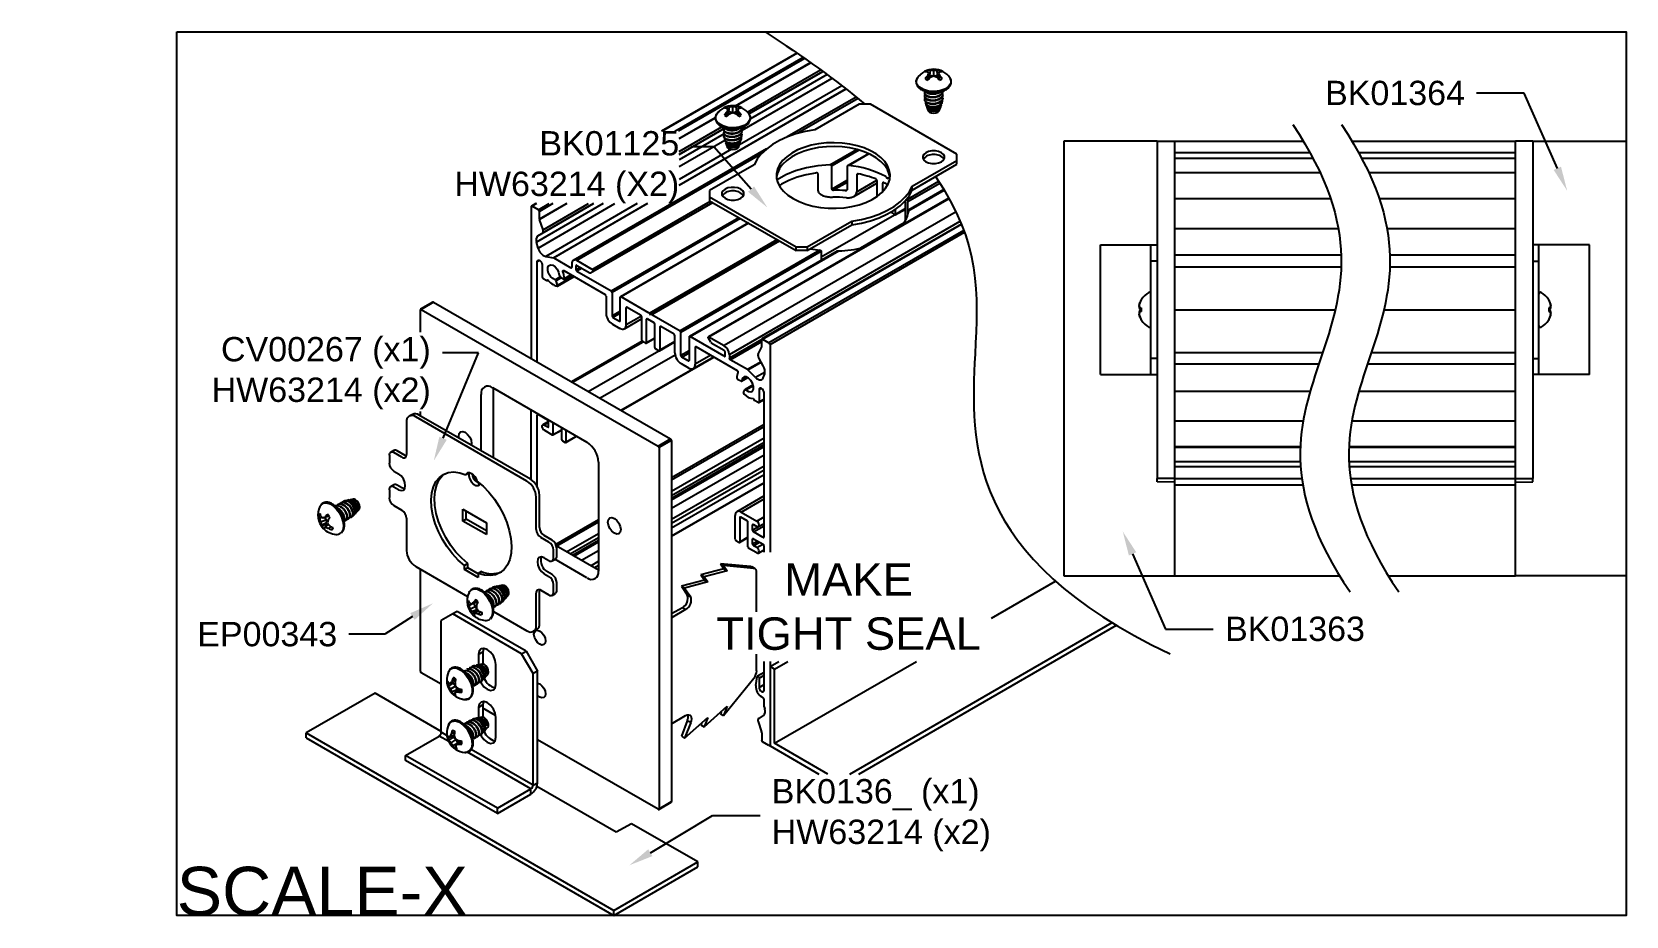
# Model space of a CAD drawing. Extents: x -1.1 to 11.2, y -6.8 to 0.
import ezdxf
from ezdxf import colors
from ezdxf.entities.mleader import LeaderData, LeaderLine
from ezdxf.math import Vec2, Vec3

# ---------------------------------------------------------------- set-up
doc = ezdxf.new("R2010")
doc.units = 0
doc.header["$LTSCALE"] = 0.5
doc.header["$MEASUREMENT"] = 0
for name, color, linetype in [('Brackets', 181, 'CONTINUOUS'), ('Dimension', 10, 'CONTINUOUS'), ('End Cap', 92, 'CONTINUOUS'), ('FAB DWG', 221, 'CONTINUOUS'), ('Hardware', 242, 'CONTINUOUS'), ('Housing', 150, 'CONTINUOUS')]:
    doc.layers.add(name, color=color, linetype=linetype)
doc.layers.add('Text-Unprinted', color=131, linetype='CONTINUOUS', plot=False)
doc.styles.add('LSAD_Standard', font='arial.ttf')

msp = doc.modelspace()

# ---------------------------------------------------------------- texts
at = {"layer": 'FAB DWG', "transparency": 16777216, "insert": (5.175, -4.431), "char_height": 0.25, "attachment_point": 5, "style": 'LSAD_Standard'}
msp.add_mtext_dynamic_manual_height_columns('\\A1;MAKE TIGHT SEAL', width=2.03411, gutter_width=16.875, heights=[0], dxfattribs=at)
at = {"layer": 'Text-Unprinted', "ltscale": 0.5, "transparency": 16777216, "style": 'LSAD_Standard'}
msp.add_attdef('SCALE-X', (0, -6.81), 'XEffectiveScaleFactor', height=0.375, dxfattribs=at)

# ---------------------------------------------------------------- linework, layer by layer
at = {"layer": 'Brackets', "transparency": 16777216}
for p, q in [((7.552, -0.842), (6.834, -0.842)), ((6.834, -0.842), (6.834, -4.192)), ((10.445, -0.842), (11.164, -0.842)), ((11.164, -0.842), (11.164, -4.192)), ((7.115, -2.642), (7.115, -1.642)), ((7.115, -1.642), (7.552, -1.642)), ((7.504, -2.642), (7.504, -1.642)), ((10.883, -1.642), (10.445, -1.642)), ((10.493, -2.642), (10.493, -1.642)), ((10.883, -2.642), (10.883, -1.642)), ((7.552, -1.767), (7.504, -1.767)), ((10.445, -1.767), (10.493, -1.767)), ((7.552, -2.517), (7.504, -2.517)), ((10.445, -2.517), (10.493, -2.517)), ((7.115, -2.642), (7.552, -2.642)), ((10.883, -2.642), (10.445, -2.642)), ((7.552, -3.468), (7.552, -3.442)), ((7.687, -3.47), (7.552, -3.468)), ((10.311, -3.47), (10.445, -3.468)), ((10.445, -3.468), (10.445, -3.442)), ((6.834, -4.192), (7.687, -4.192)), ((11.164, -4.192), (10.311, -4.192)), ((2.126, -4.486), (2.038, -4.538)), ((2.038, -5.398), (2.038, -4.538)), ((2.16, -4.467), (2.126, -4.486)), ((2.657, -4.793), (2.126, -4.486)), ((2.691, -4.773), (2.16, -4.467)), ((2.359, -4.78), (2.325, -4.799)), ((2.359, -4.78), (2.359, -4.874)), ((2.657, -4.793), (2.691, -4.773)), ((2.691, -4.773), (2.779, -4.926)), ((2.325, -4.799), (2.325, -4.879)), ((2.458, -5.029), (2.458, -4.876)), ((2.745, -4.946), (2.657, -4.793)), ((2.779, -4.926), (2.745, -4.946)), ((2.745, -5.806), (2.745, -4.946)), ((2.779, -5.787), (2.779, -4.926)), ((1.528, -5.097), (0.998, -5.403)), ((2.038, -5.392), (1.528, -5.097)), ((2.359, -5.188), (2.325, -5.208)), ((2.325, -5.208), (2.325, -5.287)), ((2.359, -5.188), (2.359, -5.282)), ((2.081, -5.423), (2.038, -5.398)), ((2.458, -5.437), (2.458, -5.284)), ((0.998, -5.403), (3.367, -6.771)), ((0.998, -5.442), (0.998, -5.403)), ((0.998, -5.442), (3.367, -6.81)), ((1.763, -5.576), (2.021, -5.427)), ((2.095, -5.469), (2.021, -5.427)), ((2.47, -5.984), (1.763, -5.576)), ((1.763, -5.615), (1.763, -5.576)), ((2.47, -6.023), (1.763, -5.615)), ((2.728, -5.835), (2.239, -5.552)), ((2.745, -5.806), (2.269, -5.531)), ((2.47, -5.984), (2.728, -5.835)), ((2.47, -6.023), (2.728, -5.874)), ((2.728, -5.874), (2.728, -5.835)), ((2.745, -5.806), (2.779, -5.787)), ((3.385, -6.169), (2.773, -5.816)), ((2.47, -6.023), (2.47, -5.984)), ((3.503, -6.103), (3.385, -6.169)), ((4.014, -6.397), (3.503, -6.103)), ((3.367, -6.771), (4.014, -6.397)), ((3.367, -6.81), (4.014, -6.436)), ((4.014, -6.436), (4.014, -6.397)), ((3.367, -6.81), (3.367, -6.771))]:
    msp.add_line(p, q, dxfattribs=at)
at = {"layer": 'Brackets', "transparency": 16777216, "flags": 128}
for points in [[(2.458, -4.876), (2.453, -4.844), (2.439, -4.81), (2.417, -4.781), (2.392, -4.761), (2.366, -4.752), (2.345, -4.756), (2.33, -4.773), (2.325, -4.799)], [(2.365, -4.752), (2.364, -4.753), (2.359, -4.78)], [(2.342, -5.011), (2.345, -5.018), (2.366, -5.047), (2.392, -5.067), (2.417, -5.076), (2.439, -5.072), (2.453, -5.055), (2.458, -5.029)], [(2.458, -5.284), (2.453, -5.252), (2.439, -5.219), (2.417, -5.19), (2.392, -5.169), (2.366, -5.16), (2.345, -5.165), (2.33, -5.181), (2.325, -5.208)], [(2.365, -5.16), (2.364, -5.162), (2.359, -5.188)], [(2.342, -5.419), (2.345, -5.426), (2.366, -5.455), (2.392, -5.475), (2.417, -5.484), (2.439, -5.48), (2.453, -5.464), (2.458, -5.437)]]:
    msp.add_lwpolyline(points, dxfattribs=at)
at = {"layer": 'Brackets', "transparency": 16777216}
for centre, radius, start, end in [((2.481, -4.938), 0.121, 201.6589, 256.5522), ((2.002, -5.396), 0.0363, 302.6055, 357.3945), ((2.481, -5.347), 0.121, 201.4633, 256.5522), ((2.669, -5.782), 0.11, 302.6055, 357.3945), ((2.709, -5.804), 0.0363, 302.6055, 357.3945)]:
    msp.add_arc(centre, radius, start, end, dxfattribs=at)
at = {"layer": 'Dimension', "transparency": 16777216}
for points in [[(8.596, -0.714), (9.138, -1.524), (8.817, -2.515), (8.48, -3.493), (9.038, -4.317)], [(8.971, -0.714), (9.513, -1.524), (9.192, -2.515), (8.855, -3.493), (9.413, -4.317)]]:
    msp.add_open_spline(points, degree=3, dxfattribs=at)
at = {"layer": 'End Cap', "transparency": 16777216}
for p, q in [((7.552, -0.842), (7.552, -3.442)), ((7.552, -0.842), (7.687, -0.842)), ((10.445, -0.842), (10.311, -0.842)), ((10.445, -0.842), (10.445, -3.442)), ((1.974, -2.084), (1.879, -2.138)), ((1.979, -2.084), (1.884, -2.139)), ((1.979, -2.084), (3.804, -3.137)), ((1.877, -2.314), (1.877, -2.143)), ((1.884, -2.139), (3.708, -3.192)), ((2.344, -3.228), (2.344, -2.794)), ((2.432, -2.742), (3.16, -3.163)), ((2.439, -3.283), (2.439, -2.746)), ((1.877, -2.959), (1.877, -2.926)), ((3.708, -3.192), (3.804, -3.137)), ((3.811, -3.149), (3.716, -3.204)), ((3.811, -3.149), (3.811, -5.933)), ((3.716, -3.204), (3.716, -5.988)), ((3.249, -3.316), (3.249, -4.157)), ((7.687, -3.442), (7.552, -3.442)), ((10.311, -3.442), (10.445, -3.442)), ((3.249, -4.149), (2.924, -3.962)), ((1.877, -4.927), (1.877, -4.142)), ((3.16, -4.208), (2.913, -4.065)), ((2.038, -5.028), (1.884, -4.939)), ((2.456, -5.269), (2.359, -5.213)), ((3.708, -5.992), (2.779, -5.456)), ((3.713, -5.993), (3.809, -5.938)), ((3.716, -5.988), (3.811, -5.933))]:
    msp.add_line(p, q, dxfattribs=at)
at = {"layer": 'End Cap', "transparency": 16777216, "flags": 128}
for points in [[(2.175, -3.131), (2.172, -3.115), (2.176, -3.095), (2.187, -3.083), (2.203, -3.08), (2.222, -3.086), (2.241, -3.102), (2.257, -3.123), (2.268, -3.148), (2.271, -3.172)], [(2.271, -3.172), (2.269, -3.185)], [(3.321, -3.778), (3.325, -3.759), (3.336, -3.746), (3.352, -3.743), (3.371, -3.75), (3.39, -3.765), (3.406, -3.787), (3.417, -3.811), (3.42, -3.836), (3.417, -3.855), (3.406, -3.868), (3.39, -3.871), (3.371, -3.864), (3.352, -3.849), (3.336, -3.827), (3.325, -3.802), (3.321, -3.778)], [(2.752, -4.643), (2.756, -4.626), (2.765, -4.615), (2.779, -4.612), (2.796, -4.618), (2.813, -4.631), (2.828, -4.651), (2.837, -4.673), (2.841, -4.694), (2.837, -4.712), (2.828, -4.723), (2.813, -4.726), (2.796, -4.72), (2.779, -4.706), (2.765, -4.687), (2.756, -4.665), (2.752, -4.643)], [(2.779, -5.02), (2.779, -5.02), (2.796, -5.026), (2.813, -5.04), (2.828, -5.059), (2.837, -5.081), (2.841, -5.102), (2.837, -5.12), (2.828, -5.131), (2.813, -5.134), (2.796, -5.128), (2.779, -5.114), (2.779, -5.114)]]:
    msp.add_lwpolyline(points, dxfattribs=at)
at = {"layer": 'End Cap', "transparency": 16777216}
for centre, radius, start, end in [((1.976, -2.088), 0.00503, 54.3824, 114.3071), ((1.881, -2.142), 0.00437, 50.7967, 189.214), ((2.398, -2.785), 0.0546, 50.7967, 189.214), ((3.057, -3.325), 0.192, 2.6055, 57.3945), ((3.7, -3.205), 0.0154, 2.6055, 57.3945), ((3.795, -3.15), 0.0154, 2.6055, 57.3945), ((3.195, -4.166), 0.0546, 230.7967, 9.214), ((1.892, -4.926), 0.0154, 182.6055, 237.3945), ((3.711, -5.989), 0.00437, 230.7967, 9.214), ((3.806, -5.934), 0.0048, 304.0564, 7.2558)]:
    msp.add_arc(centre, radius, start, end, dxfattribs=at)
at = {"layer": 'Hardware', "transparency": 16777216}
for p, q in [((5.787, -0.37), (5.782, -0.339)), ((5.8, -0.357), (5.792, -0.32)), ((5.8, -0.337), (5.795, -0.334)), ((5.8, -0.337), (5.805, -0.296)), ((5.828, -0.343), (5.8, -0.337)), ((5.831, -0.343), (5.831, -0.297)), ((5.861, -0.337), (5.833, -0.343)), ((5.861, -0.337), (5.857, -0.296)), ((5.861, -0.357), (5.87, -0.32)), ((5.866, -0.334), (5.861, -0.337)), ((5.872, -0.317), (5.876, -0.297)), ((5.874, -0.37), (5.879, -0.339)), ((5.955, -0.353), (5.956, -0.355)), ((5.762, -0.47), (5.762, -0.473)), ((5.9, -0.46), (5.9, -0.457)), ((5.9, -0.486), (5.9, -0.483)), ((4.253, -0.637), (4.245, -0.601)), ((4.254, -0.617), (4.258, -0.577)), ((4.284, -0.623), (4.284, -0.578)), ((4.314, -0.617), (4.31, -0.577)), ((4.314, -0.637), (4.323, -0.601)), ((4.326, -0.598), (4.329, -0.577)), ((5.258, -0.557), (4.914, -0.755)), ((5.343, -0.557), (5.258, -0.557)), ((6.009, -0.942), (5.343, -0.557)), ((5.762, -0.495), (5.762, -0.499)), ((5.768, -0.55), (5.771, -0.559)), ((5.775, -0.572), (5.785, -0.604)), ((5.876, -0.604), (5.883, -0.584)), ((5.885, -0.576), (5.89, -0.562)), ((5.895, -0.547), (5.897, -0.541)), ((5.9, -0.511), (5.9, -0.508)), ((4.24, -0.65), (4.235, -0.62)), ((4.254, -0.617), (4.248, -0.614)), ((4.281, -0.624), (4.254, -0.617)), ((4.314, -0.617), (4.287, -0.624)), ((4.32, -0.614), (4.314, -0.617)), ((4.327, -0.65), (4.333, -0.62)), ((4.408, -0.634), (4.409, -0.636)), ((4.215, -0.751), (4.215, -0.754)), ((4.215, -0.776), (4.215, -0.779)), ((4.221, -0.831), (4.224, -0.84)), ((4.228, -0.852), (4.239, -0.885)), ((4.338, -0.856), (4.343, -0.843)), ((4.348, -0.827), (4.35, -0.822)), ((4.353, -0.741), (4.353, -0.738)), ((4.353, -0.767), (4.353, -0.763)), ((4.353, -0.792), (4.353, -0.789)), ((4.329, -0.885), (4.336, -0.864)), ((6.009, -0.991), (6.009, -0.942)), ((4.449, -1.024), (4.105, -1.223)), ((5.666, -1.189), (6.009, -0.991)), ((5.666, -1.219), (6.009, -1.02)), ((6.009, -1.02), (6.009, -0.991)), ((4.105, -1.223), (4.105, -1.272)), ((5.666, -1.219), (5.666, -1.189)), ((4.105, -1.272), (4.772, -1.656)), ((4.105, -1.272), (4.105, -1.301)), ((4.105, -1.301), (4.772, -1.686)), ((4.857, -1.656), (5.2, -1.458)), ((5.2, -1.458), (5.2, -1.487)), ((4.857, -1.686), (5.2, -1.487)), ((4.772, -1.656), (4.857, -1.656)), ((4.772, -1.686), (4.772, -1.656)), ((4.857, -1.686), (4.772, -1.686)), ((4.857, -1.656), (4.857, -1.686)), ((7.43, -2.063), (7.43, -2.064)), ((10.568, -2.063), (10.568, -2.064)), ((7.413, -2.11), (7.413, -2.111)), ((7.413, -2.119), (7.413, -2.116)), ((7.414, -2.119), (7.413, -2.119)), ((7.413, -2.165), (7.413, -2.168)), ((7.413, -2.174), (7.413, -2.173)), ((7.413, -2.174), (7.413, -2.174)), ((7.418, -2.126), (7.43, -2.128)), ((7.43, -2.136), (7.418, -2.134)), ((7.43, -2.156), (7.418, -2.158)), ((7.419, -2.197), (7.418, -2.197)), ((7.43, -2.128), (7.43, -2.156)), ((10.58, -2.126), (10.568, -2.128)), ((10.568, -2.128), (10.568, -2.156)), ((10.568, -2.136), (10.58, -2.134)), ((10.568, -2.156), (10.58, -2.158)), ((10.579, -2.197), (10.58, -2.197)), ((10.583, -2.119), (10.585, -2.119)), ((10.585, -2.11), (10.585, -2.111)), ((10.585, -2.119), (10.585, -2.116)), ((10.585, -2.165), (10.585, -2.168)), ((10.585, -2.174), (10.585, -2.173)), ((10.585, -2.174), (10.585, -2.174)), ((7.43, -2.22), (7.43, -2.221)), ((10.568, -2.22), (10.568, -2.221)), ((1.77, -3.008), (1.77, -3.258)), ((1.816, -2.948), (1.791, -2.963)), ((2.698, -3.462), (1.841, -2.967)), ((2.724, -3.448), (1.866, -2.953)), ((1.638, -3.263), (1.638, -3.325)), ((1.673, -3.226), (1.648, -3.241)), ((1.735, -3.279), (1.673, -3.243)), ((1.76, -3.264), (1.698, -3.228)), ((1.673, -3.386), (1.709, -3.407)), ((2.252, -3.399), (2.227, -3.413)), ((1.638, -3.529), (1.638, -3.59)), ((1.673, -3.491), (1.648, -3.506)), ((1.709, -3.529), (1.673, -3.508)), ((1.734, -3.514), (1.698, -3.494)), ((1.103, -3.659), (1.11, -3.647)), ((1.244, -3.641), (1.241, -3.642)), ((1.266, -3.628), (1.263, -3.63)), ((1.298, -3.614), (1.293, -3.615)), ((1.328, -3.608), (1.315, -3.611)), ((1.36, -3.601), (1.337, -3.606)), ((1.381, -3.706), (1.405, -3.68)), ((1.673, -3.651), (1.735, -3.687)), ((2.204, -3.679), (2.386, -3.784)), ((2.204, -3.77), (2.204, -3.679)), ((2.769, -3.835), (2.769, -3.585)), ((2.794, -3.82), (2.794, -3.57)), ((1.107, -3.727), (1.094, -3.73)), ((1.119, -3.742), (1.101, -3.754)), ((1.153, -3.76), (1.111, -3.78)), ((1.152, -3.787), (1.115, -3.801)), ((1.164, -3.735), (1.126, -3.747)), ((1.163, -3.798), (1.136, -3.823)), ((1.142, -3.742), (1.153, -3.76)), ((1.171, -3.729), (1.144, -3.738)), ((1.17, -3.797), (1.147, -3.818)), ((1.152, -3.787), (1.149, -3.794)), ((1.153, -3.76), (1.152, -3.787)), ((1.163, -3.798), (1.169, -3.795)), ((1.172, -3.731), (1.164, -3.735)), ((1.299, -3.768), (1.302, -3.767)), ((1.321, -3.755), (1.324, -3.754)), ((1.343, -3.743), (1.346, -3.741)), ((1.366, -3.723), (1.372, -3.716)), ((1.77, -3.748), (1.77, -3.998)), ((2.23, -3.755), (2.204, -3.77)), ((2.386, -3.875), (2.204, -3.77)), ((2.23, -3.755), (2.23, -3.694)), ((2.386, -3.846), (2.23, -3.755)), ((2.386, -3.784), (2.386, -3.875)), ((1.188, -3.813), (1.17, -3.827)), ((2.866, -3.932), (2.804, -3.896)), ((2.892, -3.917), (2.83, -3.882)), ((2.902, -4.055), (2.902, -3.993)), ((2.927, -4.04), (2.927, -3.978)), ((1.841, -4.121), (2.241, -4.352)), ((2.242, -4.098), (2.217, -4.113)), ((2.217, -4.144), (2.217, -4.113)), ((2.242, -4.13), (2.217, -4.144)), ((2.323, -4.206), (2.217, -4.144)), ((2.242, -4.13), (2.242, -4.098)), ((2.323, -4.176), (2.242, -4.13)), ((2.348, -4.159), (2.323, -4.174)), ((2.323, -4.174), (2.323, -4.206)), ((2.831, -4.055), (2.866, -4.075)), ((2.892, -4.182), (2.856, -4.162)), ((2.891, -4.077), (2.917, -4.063)), ((4.215, -4.138), (4.037, -4.186)), ((4.241, -4.153), (4.063, -4.201)), ((4.188, -4.099), (4.213, -4.114)), ((4.188, -4.099), (4.215, -4.138)), ((4.42, -4.12), (4.188, -4.099)), ((4.213, -4.114), (4.241, -4.153)), ((4.445, -4.135), (4.213, -4.114)), ((4.215, -4.138), (4.241, -4.153)), ((4.445, -4.135), (4.42, -4.12)), ((4.454, -4.137), (4.429, -4.123)), ((4.467, -4.47), (4.467, -4.166)), ((2.416, -4.291), (2.413, -4.293)), ((2.448, -4.277), (2.443, -4.279)), ((2.478, -4.271), (2.465, -4.274)), ((2.509, -4.265), (2.487, -4.269)), ((2.831, -4.177), (2.866, -4.197)), ((2.902, -4.32), (2.902, -4.258)), ((2.927, -4.305), (2.927, -4.244)), ((4.065, -4.225), (3.887, -4.273)), ((3.887, -4.273), (3.912, -4.288)), ((3.887, -4.273), (3.933, -4.339)), ((4.09, -4.24), (3.912, -4.288)), ((3.912, -4.288), (3.959, -4.354)), ((4.037, -4.186), (4.063, -4.201)), ((4.037, -4.186), (4.065, -4.225)), ((4.063, -4.201), (4.09, -4.24)), ((4.065, -4.225), (4.09, -4.24)), ((2.255, -4.399), (2.242, -4.403)), ((2.27, -4.41), (2.25, -4.424)), ((2.31, -4.399), (2.271, -4.41)), ((2.316, -4.388), (2.287, -4.398)), ((2.287, -4.405), (2.303, -4.428)), ((2.318, -4.39), (2.31, -4.399)), ((2.394, -4.304), (2.391, -4.305)), ((2.471, -4.418), (2.474, -4.417)), ((2.493, -4.406), (2.496, -4.404)), ((2.516, -4.386), (2.522, -4.379)), ((2.531, -4.369), (2.554, -4.343)), ((2.769, -4.575), (2.769, -4.325)), ((2.794, -4.56), (2.794, -4.31)), ((2.804, -4.304), (2.866, -4.34)), ((2.891, -4.343), (2.917, -4.328)), ((3.933, -4.339), (3.959, -4.354)), ((2.303, -4.428), (2.262, -4.449)), ((2.307, -4.456), (2.269, -4.471)), ((2.324, -4.459), (2.3, -4.481)), ((2.303, -4.428), (2.307, -4.456)), ((2.307, -4.456), (2.305, -4.465)), ((2.343, -4.471), (2.323, -4.486)), ((2.441, -4.467), (2.698, -4.616)), ((2.449, -4.431), (2.452, -4.43)), ((3.895, -4.438), (3.811, -4.486)), ((3.92, -4.452), (3.811, -4.516)), ((3.92, -4.452), (3.895, -4.438)), ((2.748, -4.621), (2.774, -4.606)), ((2.237, -4.912), (2.234, -4.913)), ((2.259, -4.899), (2.256, -4.901)), ((2.292, -4.886), (2.286, -4.887)), ((2.322, -4.88), (2.308, -4.882)), ((2.351, -4.873), (2.33, -4.878)), ((4.467, -4.924), (4.467, -4.797)), ((2.104, -5.02), (2.085, -5.027)), ((2.127, -5.02), (2.094, -5.044)), ((2.095, -4.93), (2.096, -4.928)), ((2.145, -5.01), (2.108, -5.021)), ((2.149, -4.992), (2.12, -5.003)), ((2.122, -5.017), (2.127, -5.02)), ((2.127, -5.02), (2.147, -5.04)), ((2.215, -4.925), (2.212, -4.926)), ((2.314, -5.027), (2.317, -5.025)), ((2.359, -4.994), (2.365, -4.987)), ((2.374, -4.977), (2.397, -4.952)), ((4.213, -5.269), (4.445, -4.981)), ((2.147, -5.043), (2.108, -5.066)), ((2.158, -5.072), (2.12, -5.089)), ((2.175, -5.063), (2.147, -5.088)), ((2.15, -5.045), (2.158, -5.072)), ((2.158, -5.072), (2.158, -5.079)), ((2.193, -5.067), (2.169, -5.087)), ((2.292, -5.039), (2.295, -5.038)), ((3.811, -5.332), (3.92, -5.269)), ((4.063, -5.356), (4.241, -5.198)), ((4.193, -5.24), (4.188, -5.255)), ((4.188, -5.255), (4.213, -5.269)), ((4.241, -5.198), (4.213, -5.269)), ((2.14, -5.4), (2.115, -5.41)), ((2.216, -5.333), (2.213, -5.334)), ((2.238, -5.32), (2.235, -5.321)), ((2.26, -5.307), (2.257, -5.309)), ((2.293, -5.294), (2.287, -5.295)), ((2.323, -5.288), (2.309, -5.291)), ((2.351, -5.282), (2.331, -5.286)), ((2.359, -5.402), (2.366, -5.394)), ((2.374, -5.385), (2.397, -5.36)), ((3.933, -5.309), (3.887, -5.429)), ((3.912, -5.443), (4.09, -5.285)), ((3.959, -5.323), (3.912, -5.443)), ((3.959, -5.323), (3.933, -5.309)), ((4.043, -5.327), (4.037, -5.342)), ((4.037, -5.342), (4.063, -5.356)), ((4.09, -5.285), (4.063, -5.356)), ((2.12, -5.432), (2.087, -5.446)), ((2.129, -5.435), (2.097, -5.46)), ((2.138, -5.421), (2.106, -5.431)), ((2.151, -5.455), (2.112, -5.479)), ((2.12, -5.432), (2.129, -5.435)), ((2.158, -5.487), (2.126, -5.502)), ((2.129, -5.435), (2.151, -5.455)), ((2.149, -5.511), (2.139, -5.52)), ((2.18, -5.466), (2.15, -5.494)), ((2.151, -5.455), (2.163, -5.483)), ((2.194, -5.469), (2.17, -5.489)), ((2.18, -5.466), (2.191, -5.465)), ((2.293, -5.447), (2.296, -5.446)), ((2.315, -5.435), (2.318, -5.433)), ((2.337, -5.422), (2.342, -5.419)), ((3.887, -5.429), (3.912, -5.443))]:
    msp.add_line(p, q, dxfattribs=at)
at = {"layer": 'Hardware', "transparency": 16777216, "flags": 128}
for points in [[(5.956, -0.355), (5.963, -0.372), (5.962, -0.398), (5.946, -0.421), (5.917, -0.441), (5.879, -0.454), (5.836, -0.459), (5.792, -0.456), (5.753, -0.445), (5.722, -0.427), (5.702, -0.404), (5.697, -0.379), (5.706, -0.354), (5.706, -0.353)], [(5.785, -0.604), (5.788, -0.609), (5.798, -0.618)], [(5.798, -0.618), (5.813, -0.624), (5.831, -0.626), (5.848, -0.624), (5.863, -0.618), (5.873, -0.609), (5.876, -0.604)], [(4.409, -0.636), (4.417, -0.653), (4.415, -0.678), (4.399, -0.702), (4.37, -0.721), (4.332, -0.734), (4.289, -0.74), (4.246, -0.736), (4.206, -0.725), (4.175, -0.707), (4.156, -0.684), (4.15, -0.659), (4.159, -0.634), (4.16, -0.634)], [(4.914, -0.755), (4.841, -0.768), (4.77, -0.786), (4.704, -0.809), (4.643, -0.836), (4.589, -0.868), (4.542, -0.903), (4.502, -0.941), (4.471, -0.982), (4.449, -1.024)], [(4.748, -1.285), (4.794, -1.308), (4.845, -1.328), (4.9, -1.343), (4.959, -1.353), (5.019, -1.358), (5.08, -1.359), (5.141, -1.355), (5.2, -1.346), (5.256, -1.332), (5.308, -1.314), (5.356, -1.291), (5.397, -1.266), (5.432, -1.237), (5.46, -1.205), (5.48, -1.172), (5.492, -1.138), (5.495, -1.102), (5.489, -1.067), (5.476, -1.033), (5.454, -1), (5.424, -0.969), (5.387, -0.941), (5.344, -0.916), (5.296, -0.895), (5.242, -0.878), (5.185, -0.865), (5.126, -0.857), (5.065, -0.854), (5.004, -0.856), (4.944, -0.863), (4.886, -0.874), (4.832, -0.89), (4.782, -0.91), (4.737, -0.934), (4.699, -0.962), (4.667, -0.992), (4.644, -1.025), (4.628, -1.059), (4.62, -1.094), (4.621, -1.129), (4.631, -1.164), (4.649, -1.197), (4.675, -1.229), (4.708, -1.259), (4.748, -1.285)], [(4.239, -0.885), (4.241, -0.89), (4.251, -0.899)], [(4.251, -0.899), (4.266, -0.904), (4.284, -0.906), (4.301, -0.904), (4.316, -0.899), (4.326, -0.89), (4.329, -0.885)], [(5.494, -1.121), (5.489, -1.097), (5.476, -1.062), (5.454, -1.029), (5.424, -0.998), (5.387, -0.97), (5.344, -0.945), (5.296, -0.924), (5.242, -0.907), (5.185, -0.895), (5.126, -0.887), (5.065, -0.884), (5.004, -0.885), (4.944, -0.892), (4.886, -0.904), (4.832, -0.92), (4.782, -0.94), (4.737, -0.964), (4.699, -0.991), (4.667, -1.021), (4.644, -1.054), (4.628, -1.088), (4.62, -1.121)], [(5.771, -1.001), (5.792, -1.01), (5.817, -1.015), (5.844, -1.015), (5.869, -1.01), (5.891, -1.001), (5.906, -0.989), (5.915, -0.974), (5.915, -0.959), (5.906, -0.944), (5.891, -0.932), (5.869, -0.923), (5.844, -0.918), (5.817, -0.918), (5.792, -0.923), (5.771, -0.932), (5.755, -0.944), (5.747, -0.959), (5.747, -0.974), (5.755, -0.989), (5.771, -1.001)], [(4.224, -1.282), (4.245, -1.291), (4.271, -1.296), (4.297, -1.296), (4.322, -1.291), (4.344, -1.282), (4.36, -1.269), (4.368, -1.255), (4.368, -1.239), (4.36, -1.225), (4.344, -1.212), (4.322, -1.203), (4.297, -1.199), (4.271, -1.199), (4.245, -1.203), (4.224, -1.212), (4.208, -1.225), (4.2, -1.239), (4.2, -1.255), (4.208, -1.269), (4.224, -1.282)], [(5.2, -1.458), (5.274, -1.445), (5.344, -1.427), (5.41, -1.404), (5.471, -1.377), (5.526, -1.346), (5.573, -1.311), (5.612, -1.272), (5.644, -1.232), (5.666, -1.189)], [(5.2, -1.487), (5.274, -1.474), (5.344, -1.457), (5.41, -1.434), (5.471, -1.406), (5.526, -1.375), (5.573, -1.34), (5.612, -1.302), (5.644, -1.261), (5.666, -1.219)], [(1.76, -3.264), (1.767, -3.267), (1.769, -3.268)], [(1.709, -3.529), (1.729, -3.536), (1.746, -3.532), (1.757, -3.519), (1.761, -3.498), (1.757, -3.473), (1.746, -3.446), (1.729, -3.423), (1.709, -3.407)], [(2.217, -4.113), (2.169, -4.072), (2.125, -4.024), (2.084, -3.97), (2.047, -3.912), (2.016, -3.851), (1.992, -3.788), (1.974, -3.726), (1.963, -3.665), (1.96, -3.607), (1.965, -3.554), (1.977, -3.506), (1.997, -3.466), (2.023, -3.434), (2.055, -3.411), (2.092, -3.397), (2.134, -3.392), (2.18, -3.398), (2.227, -3.413)], [(2.242, -4.098), (2.195, -4.057), (2.15, -4.009), (2.109, -3.955), (2.073, -3.897), (2.042, -3.836), (2.017, -3.773), (1.999, -3.711), (1.989, -3.65), (1.986, -3.592), (1.99, -3.539), (2.003, -3.492), (2.022, -3.451), (2.048, -3.419), (2.064, -3.406)], [(2.227, -3.413), (2.234, -3.403), (2.243, -3.397), (2.256, -3.397), (2.27, -3.403), (2.283, -3.413), (2.296, -3.427), (2.306, -3.444), (2.312, -3.462)], [(2.252, -3.399), (2.25, -3.419), (2.256, -3.443), (2.268, -3.466), (2.286, -3.485), (2.304, -3.496), (2.322, -3.497), (2.334, -3.488), (2.337, -3.482)], [(1.756, -3.521), (1.754, -3.521), (1.734, -3.514)], [(2.312, -3.462), (2.36, -3.502), (2.405, -3.548), (2.447, -3.601), (2.484, -3.658), (2.517, -3.719), (2.543, -3.781), (2.562, -3.844), (2.574, -3.906), (2.579, -3.964), (2.576, -4.018), (2.565, -4.067), (2.548, -4.109), (2.523, -4.143), (2.492, -4.168), (2.455, -4.185), (2.414, -4.191), (2.37, -4.187), (2.323, -4.174)], [(1.11, -3.647), (1.116, -3.641), (1.134, -3.631), (1.157, -3.63), (1.182, -3.638), (1.208, -3.655), (1.232, -3.679), (1.253, -3.708), (1.27, -3.74), (1.28, -3.773), (1.284, -3.805), (1.281, -3.833), (1.271, -3.854), (1.265, -3.861)], [(1.405, -3.68), (1.408, -3.675), (1.41, -3.662), (1.408, -3.646), (1.401, -3.63), (1.391, -3.616), (1.378, -3.606), (1.366, -3.601), (1.36, -3.601)], [(2.831, -4.055), (2.81, -4.047), (2.793, -4.051), (2.782, -4.064), (2.778, -4.085), (2.782, -4.111), (2.793, -4.137), (2.81, -4.16), (2.831, -4.177)], [(4.42, -4.12), (4.425, -4.121), (4.429, -4.123)], [(2.258, -4.312), (2.272, -4.299), (2.292, -4.293), (2.316, -4.296), (2.342, -4.308), (2.367, -4.327), (2.391, -4.354), (2.41, -4.384), (2.424, -4.417), (2.432, -4.45), (2.433, -4.48), (2.427, -4.506), (2.414, -4.524)], [(2.554, -4.343), (2.559, -4.334), (2.559, -4.319), (2.555, -4.303), (2.546, -4.287), (2.535, -4.274), (2.522, -4.266), (2.51, -4.265), (2.509, -4.265)], [(2.252, -4.322), (2.256, -4.314), (2.258, -4.312)], [(2.796, -4.301), (2.795, -4.303), (2.794, -4.31)], [(2.096, -4.928), (2.107, -4.913), (2.13, -4.902), (2.158, -4.904), (2.189, -4.919), (2.22, -4.946), (2.246, -4.98), (2.265, -5.02), (2.275, -5.06), (2.275, -5.095), (2.265, -5.124), (2.246, -5.141), (2.22, -5.146), (2.219, -5.146)], [(2.402, -4.934), (2.4, -4.918), (2.393, -4.902), (2.382, -4.887), (2.37, -4.877), (2.357, -4.873), (2.351, -4.873)], [(2.397, -4.952), (2.4, -4.947), (2.402, -4.934)], [(3.92, -5.269), (3.932, -5.264), (3.942, -5.263), (3.952, -5.266), (3.959, -5.272), (3.963, -5.282), (3.964, -5.295), (3.963, -5.309), (3.959, -5.323)], [(2.095, -5.339), (2.099, -5.331), (2.118, -5.314), (2.144, -5.31), (2.174, -5.319), (2.205, -5.34), (2.234, -5.371), (2.256, -5.409), (2.271, -5.449), (2.276, -5.487), (2.271, -5.52), (2.256, -5.542), (2.233, -5.553), (2.219, -5.554)], [(2.402, -5.336), (2.397, -5.32), (2.389, -5.304), (2.377, -5.291), (2.365, -5.283), (2.353, -5.281), (2.351, -5.282)], [(2.397, -5.36), (2.401, -5.35), (2.402, -5.336)]]:
    msp.add_lwpolyline(points, dxfattribs=at)
at = {"layer": 'Hardware', "transparency": 16777216}
for centre, radius, start, end in [((5.831, -0.439), 0.151, 34.6954, 145.3046), ((5.812, -0.366), 0.0746, 111.1716, 128.8108), ((5.769, -0.372), 0.0644, 77.9581, 92.7317), ((5.925, -0.468), 0.192, 138.1029, 146.1149), ((5.812, -0.302), 0.0746, 231.1892, 248.8284), ((5.716, -0.379), 0.0962, 38.1959, 46.7537), ((5.935, -0.404), 0.166, 149.5431, 156.9856), ((5.797, -0.37), 0.0742, 83.6276, 98.756), ((6.004, -0.572), 0.297, 132.217, 137.5485), ((5.811, -0.436), 0.139, 81.8679, 92.5198), ((5.898, -0.556), 0.224, 107.4545, 114.5524), ((5.85, -0.436), 0.139, 87.4802, 98.1321), ((5.764, -0.556), 0.224, 65.4476, 72.5455), ((5.865, -0.37), 0.0742, 81.244, 96.3724), ((5.657, -0.572), 0.297, 42.4515, 47.783), ((5.945, -0.379), 0.0962, 133.2463, 141.8041), ((5.727, -0.404), 0.166, 23.0144, 30.4569), ((5.849, -0.366), 0.0746, 51.1892, 68.8284), ((5.849, -0.302), 0.0746, 291.1716, 308.8108), ((5.893, -0.372), 0.0644, 87.2683, 102.0419), ((5.736, -0.468), 0.192, 33.8851, 41.8971), ((4.284, -0.72), 0.151, 34.6954, 145.3046), ((4.265, -0.647), 0.0746, 111.1716, 128.8108), ((4.222, -0.653), 0.0644, 77.9581, 92.7317), ((4.169, -0.66), 0.0962, 38.1959, 46.7537), ((4.388, -0.685), 0.166, 149.5431, 156.9856), ((4.25, -0.651), 0.0742, 83.6276, 98.756), ((4.264, -0.716), 0.139, 81.8679, 92.5198), ((4.304, -0.716), 0.139, 87.4802, 98.1321), ((4.318, -0.651), 0.0742, 81.244, 96.3724), ((4.399, -0.66), 0.0962, 133.2463, 141.8041), ((4.18, -0.685), 0.166, 23.0144, 30.4569), ((4.302, -0.647), 0.0746, 51.1892, 68.8284), ((4.346, -0.653), 0.0644, 87.2683, 102.0419), ((5.831, -0.531), 0.0799, 240.7516, 295.3628), ((4.378, -0.748), 0.192, 138.1029, 146.1149), ((4.265, -0.583), 0.0746, 231.1892, 248.8284), ((4.457, -0.853), 0.297, 132.217, 137.5485), ((4.351, -0.837), 0.224, 107.4545, 114.5524), ((4.217, -0.837), 0.224, 65.4476, 72.5455), ((4.11, -0.853), 0.297, 42.4515, 47.783), ((4.302, -0.583), 0.0746, 291.1716, 308.8108), ((4.189, -0.748), 0.192, 33.8851, 41.8971), ((4.284, -0.811), 0.0799, 240.7516, 295.3628), ((5.831, -1.05), 0.106, 40.2275, 139.7725), ((4.284, -1.33), 0.106, 40.2275, 139.7725), ((7.518, -2.123), 0.107, 160.6627, 173.387), ((7.553, -2.138), 0.144, 148.3973, 159.3979), ((7.56, -2.142), 0.152, 149.1506, 159.8273), ((7.559, -2.142), 0.151, 117.7001, 148.2579), ((7.493, -2.018), 0.011, 0, 117.7001), ((10.504, -2.018), 0.011, 62.2999, 180), ((10.439, -2.142), 0.151, 31.7421, 62.2999), ((10.445, -2.138), 0.144, 20.6021, 31.6027), ((10.437, -2.142), 0.152, 20.1727, 30.8494), ((10.479, -2.123), 0.107, 6.613, 19.3373), ((7.538, -2.128), 0.126, 162.2592, 173.9232), ((7.448, -2.105), 0.0361, 194.8463, 214.941), ((7.467, -2.109), 0.0556, 190.7913, 207.5112), ((7.467, -2.175), 0.0556, 152.4888, 169.2087), ((7.448, -2.179), 0.0361, 145.059, 165.1537), ((7.538, -2.156), 0.126, 186.0768, 197.7408), ((7.518, -2.161), 0.107, 186.613, 199.3373), ((7.472, -2.042), 0.107, 239.4908, 246.7989), ((7.472, -2.242), 0.107, 113.2011, 120.5092), ((7.56, -2.142), 0.152, 200.1727, 210.8494), ((7.553, -2.146), 0.144, 200.6021, 211.6027), ((10.526, -2.042), 0.107, 293.2011, 300.5092), ((10.526, -2.242), 0.107, 59.4908, 66.7989), ((10.437, -2.142), 0.152, 329.1506, 339.8273), ((10.445, -2.146), 0.144, 328.3973, 339.3979), ((10.459, -2.128), 0.126, 6.0768, 17.7408), ((10.55, -2.105), 0.0361, 325.059, 345.1537), ((10.531, -2.109), 0.0556, 332.4888, 349.2087), ((10.531, -2.175), 0.0556, 10.7913, 27.5112), ((10.55, -2.179), 0.0361, 14.8463, 34.941), ((10.459, -2.156), 0.126, 342.2592, 353.9232), ((10.479, -2.161), 0.107, 340.6627, 353.387), ((7.559, -2.142), 0.151, 211.7421, 242.2999), ((7.493, -2.266), 0.011, 242.2999, 0), ((10.504, -2.266), 0.011, 180, 297.7001), ((10.439, -2.142), 0.151, 297.7001, 328.2579), ((1.837, -2.994), 0.0503, 54.3824, 114.3071), ((1.813, -3.001), 0.0437, 50.7967, 189.214), ((1.659, -3.26), 0.0218, 50.7967, 189.214), ((1.684, -3.249), 0.0251, 54.3824, 114.3071), ((1.749, -3.262), 0.0218, 230.7967, 9.214), ((1.714, -3.321), 0.0768, 182.6055, 237.3945), ((2.364, -3.399), 0.0887, 185.3027, 252.0279), ((1.659, -3.525), 0.0218, 50.7967, 189.214), ((1.684, -3.514), 0.0251, 54.3824, 114.3071), ((2.615, -3.592), 0.154, 2.6055, 57.3945), ((2.641, -3.577), 0.154, 2.6055, 57.3945), ((1.239, -3.723), 0.151, 154.7008, 223.2757), ((1.332, -3.671), 0.0658, 342.8017, 45.5622), ((1.714, -3.587), 0.0768, 182.6055, 237.3945), ((1.132, -3.737), 0.0389, 141.6297, 168.9543), ((1.214, -3.705), 0.123, 191.4437, 203.1086), ((1.222, -3.677), 0.125, 196.6982, 207.2223), ((1.261, -3.711), 0.165, 194.9696, 204.7118), ((1.193, -3.648), 0.12, 226.1411, 235.8307), ((1.207, -3.771), 0.0963, 185.4754, 198.0819), ((1.144, -3.799), 0.0291, 182.5393, 206.4733), ((1.4, -4.263), 0.584, 115.9956, 117.9851), ((1.346, -3.905), 0.262, 134.9251, 140.4335), ((1.225, -3.734), 0.0967, 218.6012, 226.0018), ((1.085, -3.809), 0.118, 36.7733, 49.7782), ((1.395, -3.802), 0.233, 169.6588, 175.8559), ((1.334, -3.67), 0.208, 213.8192, 221.5081), ((1.641, -4.057), 0.56, 145.4116, 148.0548), ((1.693, -3.752), 0.0768, 2.6055, 57.3945), ((1.212, -3.742), 0.118, 216.7733, 229.7782), ((1.239, -3.723), 0.151, 223.2757, 265.2938), ((1.099, -3.728), 0.102, 291.4845, 298.0286), ((1.157, -3.827), 0.0215, 169.8089, 193.1629), ((1.21, -3.679), 0.153, 245.4053, 254.6862), ((1.254, -3.671), 0.176, 241.562, 250.7382), ((1.306, -3.612), 0.234, 236.9814, 243.9331), ((1.165, -3.814), 0.0389, 321.6297, 348.9543), ((1.232, -3.825), 0.0487, 263.7408, 312.3087), ((2.846, -3.831), 0.0768, 182.6055, 237.3945), ((2.871, -3.817), 0.0768, 182.6055, 237.3945), ((2.85, -3.982), 0.0768, 2.6055, 57.3945), ((1.924, -3.991), 0.154, 182.6055, 237.3945), ((2.9, -4.076), 0.0962, 162.4729, 242.8469), ((2.825, -3.997), 0.0768, 2.6055, 57.3945), ((2.903, -4.043), 0.024, 304.0564, 7.2558), ((2.428, -3.98), 0.196, 245.989, 291.7295), ((2.88, -4.058), 0.0218, 230.7967, 9.214), ((4.44, -4.162), 0.0275, 350.7481, 79.4532), ((2.473, -4.337), 0.0736, 351.0376, 48.9236), ((2.825, -4.262), 0.0768, 2.6055, 57.3945), ((2.85, -4.247), 0.0768, 2.6055, 57.3945), ((2.388, -4.386), 0.151, 154.7008, 229.3793), ((2.292, -4.404), 0.0507, 155.1102, 177.9663), ((2.342, -4.375), 0.104, 195.3539, 208.075), ((2.34, -4.348), 0.1, 200.7001, 212.5535), ((2.315, -4.317), 0.103, 234.7398, 244.6692), ((2.442, -4.603), 0.257, 127.085, 131.6393), ((2.476, -4.509), 0.22, 142.9144, 149.6518), ((2.245, -4.461), 0.102, 42.2014, 56.5571), ((2.536, -4.431), 0.227, 176.4664, 183.1277), ((2.667, -4.572), 0.39, 152.6766, 156.5806), ((2.791, -4.321), 0.0218, 50.7967, 189.214), ((2.88, -4.323), 0.0218, 230.7967, 9.214), ((2.903, -4.308), 0.024, 304.0564, 7.2558), ((3.855, -4.366), 0.0823, 298.8102, 18.7784), ((3.881, -4.38), 0.0823, 298.8102, 18.7784), ((2.398, -4.37), 0.158, 199.9732, 209.9753), ((2.373, -4.424), 0.114, 192.6849, 204.3677), ((2.313, -4.461), 0.0454, 192.8258, 212.1324), ((2.35, -4.417), 0.102, 222.2014, 236.5571), ((2.388, -4.386), 0.151, 229.3793, 265.2938), ((2.648, -4.825), 0.489, 135.4204, 136.8217), ((2.326, -4.487), 0.0352, 184.2472, 203.7199), ((2.341, -4.336), 0.151, 254.0035, 262.8885), ((2.367, -4.404), 0.0867, 224.3262, 230.203), ((2.477, -4.306), 0.217, 219.1183, 226.5557), ((2.391, -4.318), 0.182, 247.6807, 256.4742), ((2.445, -4.238), 0.254, 242.6593, 249.0269), ((2.303, -4.473), 0.0507, 335.1102, 357.9663), ((2.382, -4.49), 0.0474, 263.0346, 313.1208), ((2.726, -4.582), 0.0437, 230.7967, 9.214), ((2.747, -4.566), 0.048, 304.0564, 7.2558), ((2.31, -4.949), 0.0799, 0.7404, 55.3724), ((2.231, -4.995), 0.151, 154.7008, 265.2938), ((2.159, -5.015), 0.0746, 171.1794, 188.8206), ((2.142, -4.974), 0.0644, 207.294, 222.063), ((2.154, -5), 0.0742, 201.2615, 216.3895), ((2.122, -4.925), 0.0964, 253.2757, 261.8218), ((2.253, -5.103), 0.166, 143.0124, 150.4521), ((2.303, -5.063), 0.192, 153.8836, 161.8938), ((2.103, -5.047), 0.0746, 51.1806, 68.8248), ((2.433, -5.079), 0.297, 162.4504, 167.78), ((2.366, -4.995), 0.224, 185.4463, 192.5419), ((4.372, -4.919), 0.0959, 320.2279, 357.3607), ((2.218, -4.98), 0.139, 207.4879, 218.1386), ((2.238, -5.014), 0.139, 201.8619, 212.512), ((2.188, -5.059), 0.0743, 203.6114, 218.7372), ((2.177, -5.047), 0.0746, 231.1806, 248.8248), ((2.237, -5.124), 0.0964, 158.1864, 166.735), ((2.204, -5.082), 0.0645, 197.9392, 212.7056), ((2.299, -4.878), 0.224, 227.4587, 234.5541), ((2.149, -4.922), 0.166, 269.5543, 276.9926), ((2.26, -4.778), 0.297, 252.2217, 257.5505), ((2.209, -4.899), 0.192, 258.1085, 266.1181), ((2.122, -5.079), 0.0746, 351.1794, 8.8206), ((3.877, -5.282), 0.0619, 334.6284, 17.9024), ((2.231, -5.403), 0.151, 154.7008, 265.2938), ((2.296, -5.445), 0.184, 160.4746, 169.0462), ((2.111, -5.441), 0.0579, 58.1508, 79.0536), ((2.402, -5.445), 0.266, 168.2746, 174.3279), ((2.311, -5.358), 0.0794, 5.8913, 60.7742), ((2.121, -5.398), 0.0439, 212.8046, 230.4782), ((2.177, -5.423), 0.0927, 179.7067, 194.9638), ((2.137, -5.423), 0.0545, 205.5267, 223.1686), ((2.088, -5.277), 0.155, 271.8309, 276.47), ((2.2, -5.394), 0.123, 212.8092, 224.1035), ((2.25, -5.48), 0.153, 152.679, 161.2227), ((2.247, -5.409), 0.153, 207.3799, 217.559), ((2.201, -5.414), 0.0828, 189.1063, 192.6176), ((2.209, -5.456), 0.0945, 209.3252, 222.7108), ((2.353, -5.378), 0.22, 190.869, 198.1928), ((2.17, -5.471), 0.0579, 238.1508, 259.0536), ((2.278, -5.264), 0.226, 233.5871, 240.4153), ((2.246, -5.511), 0.0973, 170.2394, 180.0597), ((2.229, -5.474), 0.0879, 204.5598, 217.2306), ((2.107, -5.29), 0.209, 281.8252, 287.4947), ((2.23, -5.119), 0.348, 259.5053, 263.9369), ((2.185, -5.282), 0.208, 266.0792, 273.3077), ((2.104, -5.489), 0.0927, 359.7067, 14.9638)]:
    msp.add_arc(centre, radius, start, end, dxfattribs=at)
for points, knots in [([(5.726, -0.334), (5.725, -0.335), (5.714, -0.341), (5.702, -0.358), (5.694, -0.383), (5.699, -0.409), (5.715, -0.432), (5.742, -0.45), (5.777, -0.463), (5.805, -0.469), (5.821, -0.468), (5.823, -0.468)], [0, 0, 0, 0, 0.0186088, 0.1641351, 0.2911291, 0.4254508, 0.5576173, 0.6950227, 0.8370815, 0.9795225, 1, 1, 1, 1]), ([(5.789, -0.317), (5.789, -0.316), (5.787, -0.309), (5.786, -0.302), (5.785, -0.297)], [0, 0, 0, 0, 0.160299, 1, 1, 1, 1]), ([(5.823, -0.468), (5.835, -0.468), (5.86, -0.468), (5.898, -0.459), (5.931, -0.444), (5.954, -0.423), (5.966, -0.398), (5.967, -0.374), (5.959, -0.361), (5.955, -0.356)], [0, 0, 0, 0, 0.133436, 0.289698, 0.446963, 0.605898, 0.746971, 0.897236, 1, 1, 1, 1]), ([(5.9, -0.46), (5.899, -0.466), (5.897, -0.478), (5.881, -0.492), (5.858, -0.503), (5.831, -0.508), (5.804, -0.506), (5.78, -0.499), (5.766, -0.487), (5.76, -0.478), (5.762, -0.473), (5.762, -0.473)], [0, 0, 0, 0, 0.125929, 0.250016, 0.374103, 0.501465, 0.623764, 0.750016, 0.876268, 0.998566, 1, 1, 1, 1]), ([(5.9, -0.486), (5.899, -0.492), (5.897, -0.503), (5.881, -0.518), (5.858, -0.528), (5.831, -0.533), (5.804, -0.532), (5.78, -0.524), (5.766, -0.513), (5.76, -0.503), (5.762, -0.499), (5.762, -0.499)], [0, 0, 0, 0, 0.125929, 0.250016, 0.374103, 0.501465, 0.623764, 0.750016, 0.876268, 0.998566, 1, 1, 1, 1]), ([(5.9, -0.457), (5.899, -0.463), (5.897, -0.475), (5.881, -0.489), (5.858, -0.5), (5.831, -0.505), (5.804, -0.503), (5.781, -0.496), (5.765, -0.484), (5.76, -0.471), (5.764, -0.462), (5.766, -0.459)], [0, 0, 0, 0, 0.114105, 0.226541, 0.338977, 0.454381, 0.565196, 0.679594, 0.793992, 0.904807, 1, 1, 1, 1]), ([(5.9, -0.483), (5.899, -0.489), (5.897, -0.5), (5.881, -0.515), (5.858, -0.525), (5.831, -0.53), (5.804, -0.528), (5.781, -0.521), (5.765, -0.51), (5.76, -0.496), (5.764, -0.488), (5.766, -0.484)], [0, 0, 0, 0, 0.114105, 0.226541, 0.338977, 0.454381, 0.565196, 0.679594, 0.793992, 0.904807, 1, 1, 1, 1]), ([(5.887, -0.459), (5.885, -0.461), (5.878, -0.469), (5.857, -0.477), (5.831, -0.482), (5.803, -0.481), (5.781, -0.473), (5.767, -0.464), (5.765, -0.458), (5.765, -0.456)], [0, 0, 0, 0, 0.086174, 0.253931, 0.426117, 0.591457, 0.762141, 0.932825, 1, 1, 1, 1]), ([(5.881, -0.462), (5.88, -0.462), (5.875, -0.467), (5.857, -0.474), (5.831, -0.479), (5.804, -0.477), (5.78, -0.47), (5.771, -0.462), (5.767, -0.458)], [0, 0, 0, 0, 0.0163842, 0.2115655, 0.4118993, 0.6042675, 0.8028541, 1, 1, 1, 1]), ([(4.242, -0.598), (4.242, -0.596), (4.241, -0.59), (4.239, -0.583), (4.238, -0.577)], [0, 0, 0, 0, 0.160299, 1, 1, 1, 1]), ([(5.9, -0.511), (5.899, -0.517), (5.897, -0.529), (5.881, -0.544), (5.858, -0.554), (5.831, -0.559), (5.804, -0.557), (5.78, -0.55), (5.766, -0.538), (5.76, -0.529), (5.762, -0.524), (5.762, -0.524)], [0, 0, 0, 0, 0.125929, 0.250016, 0.374103, 0.501465, 0.623764, 0.750016, 0.876268, 0.998566, 1, 1, 1, 1]), ([(5.9, -0.508), (5.899, -0.514), (5.897, -0.526), (5.881, -0.54), (5.858, -0.551), (5.831, -0.556), (5.804, -0.554), (5.781, -0.547), (5.765, -0.535), (5.76, -0.522), (5.764, -0.513), (5.766, -0.51)], [0, 0, 0, 0, 0.114105, 0.226541, 0.338977, 0.454381, 0.565196, 0.679594, 0.793992, 0.904807, 1, 1, 1, 1]), ([(5.768, -0.539), (5.768, -0.539), (5.765, -0.543), (5.768, -0.552), (5.775, -0.562), (5.79, -0.571), (5.809, -0.576), (5.831, -0.577), (5.853, -0.574), (5.873, -0.567), (5.888, -0.556), (5.897, -0.543), (5.899, -0.531), (5.896, -0.525), (5.896, -0.524)], [0, 0, 0, 0, 0.013832, 0.106811, 0.199678, 0.294132, 0.388835, 0.483454, 0.579421, 0.675847, 0.772213, 0.869693, 0.96784, 1, 1, 1, 1]), ([(5.894, -0.546), (5.893, -0.55), (5.89, -0.558), (5.877, -0.569), (5.859, -0.578), (5.838, -0.583), (5.816, -0.583), (5.796, -0.58), (5.781, -0.573), (5.773, -0.565), (5.772, -0.561), (5.772, -0.559)], [0, 0, 0, 0, 0.092827, 0.219103, 0.345319, 0.468376, 0.591571, 0.714714, 0.834915, 0.955029, 1, 1, 1, 1]), ([(5.775, -0.572), (5.775, -0.572), (5.775, -0.576), (5.782, -0.582), (5.794, -0.59), (5.811, -0.594), (5.831, -0.595), (5.85, -0.592), (5.868, -0.585), (5.882, -0.576), (5.889, -0.567), (5.889, -0.563), (5.889, -0.562)], [0, 0, 0, 0, 0.014888, 0.132648, 0.252677, 0.373069, 0.493329, 0.615512, 0.738359, 0.861115, 0.985452, 1, 1, 1, 1]), ([(5.884, -0.575), (5.884, -0.578), (5.882, -0.584), (5.873, -0.593), (5.858, -0.601), (5.84, -0.607), (5.822, -0.608), (5.804, -0.606), (5.796, -0.602), (5.792, -0.6)], [0, 0, 0, 0, 0.08427, 0.241288, 0.398255, 0.551499, 0.704037, 0.856546, 1, 1, 1, 1]), ([(5.865, -0.603), (5.869, -0.6), (5.878, -0.594), (5.881, -0.587), (5.882, -0.584)], [0, 0, 0, 0, 0.510845, 1, 1, 1, 1]), ([(4.18, -0.614), (4.178, -0.615), (4.167, -0.622), (4.155, -0.639), (4.147, -0.664), (4.152, -0.69), (4.169, -0.712), (4.195, -0.731), (4.23, -0.743), (4.259, -0.749), (4.274, -0.749), (4.276, -0.749)], [0, 0, 0, 0, 0.0186088, 0.1641351, 0.2911291, 0.4254508, 0.5576173, 0.6950227, 0.8370815, 0.9795225, 1, 1, 1, 1]), ([(4.34, -0.739), (4.338, -0.742), (4.331, -0.75), (4.311, -0.758), (4.284, -0.763), (4.257, -0.761), (4.234, -0.754), (4.22, -0.745), (4.218, -0.738), (4.218, -0.736)], [0, 0, 0, 0, 0.086174, 0.253931, 0.426117, 0.591457, 0.762141, 0.932825, 1, 1, 1, 1]), ([(4.276, -0.749), (4.288, -0.749), (4.313, -0.749), (4.351, -0.74), (4.384, -0.725), (4.407, -0.704), (4.419, -0.679), (4.42, -0.655), (4.412, -0.642), (4.408, -0.636)], [0, 0, 0, 0, 0.133436, 0.289698, 0.446963, 0.605898, 0.746971, 0.897236, 1, 1, 1, 1]), ([(4.353, -0.741), (4.352, -0.747), (4.35, -0.758), (4.334, -0.773), (4.311, -0.784), (4.284, -0.788), (4.257, -0.787), (4.234, -0.78), (4.219, -0.768), (4.213, -0.758), (4.215, -0.754), (4.215, -0.754)], [0, 0, 0, 0, 0.125929, 0.250016, 0.374103, 0.501465, 0.623764, 0.750016, 0.876268, 0.998566, 1, 1, 1, 1]), ([(4.353, -0.767), (4.352, -0.772), (4.35, -0.784), (4.334, -0.799), (4.311, -0.809), (4.284, -0.814), (4.257, -0.812), (4.234, -0.805), (4.219, -0.794), (4.213, -0.784), (4.215, -0.779), (4.215, -0.779)], [0, 0, 0, 0, 0.125929, 0.250016, 0.374103, 0.501465, 0.623764, 0.750016, 0.876268, 0.998566, 1, 1, 1, 1]), ([(4.353, -0.792), (4.352, -0.798), (4.35, -0.809), (4.334, -0.824), (4.311, -0.835), (4.284, -0.839), (4.257, -0.838), (4.234, -0.831), (4.219, -0.819), (4.213, -0.809), (4.215, -0.805), (4.215, -0.805)], [0, 0, 0, 0, 0.125929, 0.250016, 0.374103, 0.501465, 0.623764, 0.750016, 0.876268, 0.998566, 1, 1, 1, 1]), ([(4.353, -0.738), (4.352, -0.744), (4.35, -0.755), (4.334, -0.77), (4.311, -0.78), (4.284, -0.785), (4.257, -0.784), (4.234, -0.776), (4.219, -0.765), (4.213, -0.751), (4.217, -0.743), (4.219, -0.739)], [0, 0, 0, 0, 0.114105, 0.226541, 0.338977, 0.454381, 0.565196, 0.679594, 0.793992, 0.904807, 1, 1, 1, 1]), ([(4.353, -0.763), (4.352, -0.769), (4.35, -0.781), (4.334, -0.795), (4.311, -0.806), (4.284, -0.811), (4.257, -0.809), (4.234, -0.802), (4.219, -0.79), (4.213, -0.777), (4.217, -0.769), (4.219, -0.765)], [0, 0, 0, 0, 0.114105, 0.226541, 0.338977, 0.454381, 0.565196, 0.679594, 0.793992, 0.904807, 1, 1, 1, 1]), ([(4.353, -0.789), (4.352, -0.795), (4.35, -0.806), (4.334, -0.821), (4.311, -0.831), (4.284, -0.836), (4.257, -0.835), (4.234, -0.827), (4.219, -0.816), (4.213, -0.802), (4.217, -0.794), (4.219, -0.79)], [0, 0, 0, 0, 0.114105, 0.226541, 0.338977, 0.454381, 0.565196, 0.679594, 0.793992, 0.904807, 1, 1, 1, 1]), ([(4.222, -0.82), (4.221, -0.82), (4.219, -0.824), (4.221, -0.832), (4.228, -0.843), (4.243, -0.851), (4.262, -0.856), (4.284, -0.858), (4.306, -0.855), (4.326, -0.847), (4.341, -0.837), (4.35, -0.823), (4.353, -0.812), (4.35, -0.806), (4.349, -0.804)], [0, 0, 0, 0, 0.013832, 0.106811, 0.199678, 0.294132, 0.388835, 0.483454, 0.579421, 0.675847, 0.772213, 0.869693, 0.96784, 1, 1, 1, 1]), ([(4.334, -0.742), (4.333, -0.743), (4.328, -0.748), (4.31, -0.755), (4.284, -0.76), (4.257, -0.758), (4.233, -0.751), (4.225, -0.743), (4.22, -0.739)], [0, 0, 0, 0, 0.0163842, 0.2115655, 0.4118993, 0.6042675, 0.8028541, 1, 1, 1, 1]), ([(4.347, -0.827), (4.346, -0.83), (4.343, -0.839), (4.33, -0.85), (4.312, -0.858), (4.291, -0.863), (4.269, -0.864), (4.249, -0.86), (4.234, -0.853), (4.226, -0.846), (4.225, -0.841), (4.225, -0.84)], [0, 0, 0, 0, 0.092827, 0.219103, 0.345319, 0.468376, 0.591571, 0.714714, 0.834915, 0.955029, 1, 1, 1, 1]), ([(4.228, -0.852), (4.228, -0.853), (4.229, -0.856), (4.235, -0.863), (4.247, -0.87), (4.264, -0.875), (4.284, -0.876), (4.304, -0.873), (4.322, -0.866), (4.335, -0.856), (4.342, -0.848), (4.342, -0.843), (4.342, -0.843)], [0, 0, 0, 0, 0.014888, 0.132648, 0.252677, 0.373069, 0.493329, 0.615512, 0.738359, 0.861115, 0.985452, 1, 1, 1, 1]), ([(4.338, -0.856), (4.337, -0.858), (4.335, -0.865), (4.326, -0.874), (4.311, -0.882), (4.293, -0.887), (4.275, -0.889), (4.258, -0.886), (4.249, -0.883), (4.245, -0.881)], [0, 0, 0, 0, 0.08427, 0.241288, 0.398255, 0.551499, 0.704037, 0.856546, 1, 1, 1, 1]), ([(4.318, -0.883), (4.323, -0.881), (4.331, -0.875), (4.334, -0.868), (4.336, -0.864)], [0, 0, 0, 0, 0.510845, 1, 1, 1, 1]), ([(1.268, -3.714), (1.267, -3.713), (1.262, -3.702), (1.248, -3.682), (1.225, -3.657), (1.2, -3.638), (1.174, -3.627), (1.149, -3.624), (1.126, -3.63), (1.116, -3.641), (1.111, -3.646)], [0, 0, 0, 0, 0.0126267, 0.1548326, 0.2973688, 0.4406679, 0.5851756, 0.7300976, 0.870811, 1, 1, 1, 1]), ([(1.219, -3.655), (1.219, -3.655), (1.223, -3.651), (1.236, -3.65), (1.257, -3.655), (1.277, -3.67), (1.295, -3.692), (1.307, -3.716), (1.312, -3.739), (1.309, -3.758), (1.301, -3.77), (1.291, -3.77), (1.287, -3.77)], [0, 0, 0, 0, 0.002463, 0.113453, 0.229038, 0.341651, 0.454264, 0.569849, 0.680839, 0.795416, 0.909994, 1, 1, 1, 1]), ([(1.222, -3.654), (1.222, -3.653), (1.226, -3.649), (1.239, -3.649), (1.259, -3.654), (1.28, -3.669), (1.297, -3.69), (1.31, -3.714), (1.315, -3.738), (1.313, -3.757), (1.305, -3.763), (1.302, -3.767)], [0, 0, 0, 0, 0.002714, 0.125012, 0.252375, 0.376462, 0.500549, 0.627912, 0.75021, 0.876462, 1, 1, 1, 1]), ([(1.233, -3.651), (1.236, -3.648), (1.242, -3.64), (1.258, -3.637), (1.279, -3.643), (1.299, -3.658), (1.317, -3.679), (1.329, -3.703), (1.334, -3.727), (1.332, -3.745), (1.323, -3.757), (1.314, -3.757), (1.309, -3.757)], [0, 0, 0, 0, 0.0719785, 0.1752336, 0.2827643, 0.3875294, 0.4922945, 0.5998252, 0.7030804, 0.8096733, 0.9162662, 1, 1, 1, 1]), ([(1.233, -3.667), (1.235, -3.667), (1.243, -3.669), (1.258, -3.682), (1.275, -3.703), (1.288, -3.727), (1.292, -3.75), (1.292, -3.765), (1.288, -3.769), (1.287, -3.77)], [0, 0, 0, 0, 0.039763, 0.224373, 0.408983, 0.598467, 0.780416, 0.968248, 1, 1, 1, 1]), ([(1.238, -3.672), (1.244, -3.676), (1.256, -3.684), (1.273, -3.704), (1.285, -3.728), (1.29, -3.75), (1.288, -3.76), (1.287, -3.764)], [0, 0, 0, 0, 0.1833885, 0.4023952, 0.6271834, 0.8430336, 1, 1, 1, 1]), ([(1.244, -3.641), (1.244, -3.641), (1.248, -3.636), (1.261, -3.636), (1.281, -3.641), (1.302, -3.656), (1.32, -3.677), (1.332, -3.701), (1.337, -3.725), (1.335, -3.744), (1.328, -3.751), (1.324, -3.754)], [0, 0, 0, 0, 0.002714, 0.125012, 0.252375, 0.376462, 0.500549, 0.627912, 0.75021, 0.876462, 1, 1, 1, 1]), ([(1.255, -3.638), (1.258, -3.635), (1.264, -3.627), (1.28, -3.624), (1.301, -3.63), (1.321, -3.645), (1.339, -3.666), (1.351, -3.69), (1.356, -3.714), (1.354, -3.733), (1.345, -3.744), (1.336, -3.744), (1.332, -3.745)], [0, 0, 0, 0, 0.071978, 0.175234, 0.282764, 0.387529, 0.492295, 0.599825, 0.70308, 0.809673, 0.916266, 1, 1, 1, 1]), ([(1.266, -3.628), (1.266, -3.628), (1.27, -3.624), (1.283, -3.623), (1.304, -3.628), (1.324, -3.643), (1.342, -3.664), (1.354, -3.689), (1.359, -3.712), (1.357, -3.731), (1.35, -3.738), (1.346, -3.741)], [0, 0, 0, 0, 0.002714, 0.125012, 0.252375, 0.376462, 0.500549, 0.627912, 0.75021, 0.876462, 1, 1, 1, 1]), ([(1.355, -3.729), (1.355, -3.729), (1.36, -3.729), (1.366, -3.724), (1.372, -3.713), (1.373, -3.697), (1.369, -3.678), (1.36, -3.658), (1.347, -3.64), (1.331, -3.625), (1.313, -3.616), (1.297, -3.614), (1.285, -3.617), (1.28, -3.623), (1.278, -3.625)], [0, 0, 0, 0, 0.002018, 0.093504, 0.186554, 0.279849, 0.37306, 0.4676, 0.562592, 0.657525, 0.753556, 0.850243, 0.946896, 1, 1, 1, 1]), ([(1.299, -3.615), (1.303, -3.614), (1.313, -3.613), (1.33, -3.62), (1.346, -3.632), (1.361, -3.649), (1.372, -3.668), (1.378, -3.687), (1.378, -3.703), (1.376, -3.713), (1.372, -3.715), (1.372, -3.716)], [0, 0, 0, 0, 0.114723, 0.239611, 0.364692, 0.489712, 0.611604, 0.733633, 0.85561, 0.974674, 1, 1, 1, 1]), ([(1.381, -3.706), (1.383, -3.703), (1.387, -3.698), (1.387, -3.683), (1.384, -3.666), (1.375, -3.649), (1.363, -3.633), (1.349, -3.62), (1.333, -3.611), (1.319, -3.61), (1.31, -3.611), (1.307, -3.614), (1.306, -3.614)], [0, 0, 0, 0, 0.102299, 0.211815, 0.321211, 0.432356, 0.544106, 0.655772, 0.768877, 0.882858, 0.996789, 1, 1, 1, 1]), ([(1.329, -3.609), (1.332, -3.608), (1.339, -3.607), (1.352, -3.611), (1.367, -3.621), (1.38, -3.634), (1.39, -3.65), (1.396, -3.666), (1.398, -3.681), (1.396, -3.687), (1.395, -3.69)], [0, 0, 0, 0, 0.094659, 0.227475, 0.359938, 0.492358, 0.621637, 0.750321, 0.87898, 1, 1, 1, 1]), ([(1.378, -3.624), (1.374, -3.62), (1.365, -3.612), (1.351, -3.606), (1.342, -3.605), (1.338, -3.606), (1.337, -3.606)], [0, 0, 0, 0, 0.317809, 0.636462, 0.956834, 1, 1, 1, 1]), ([(1.339, -3.608), (1.341, -3.608), (1.347, -3.606), (1.36, -3.61), (1.372, -3.618), (1.377, -3.623), (1.378, -3.624)], [0, 0, 0, 0, 0.154122, 0.551083, 0.937754, 1, 1, 1, 1]), ([(1.149, -3.794), (1.144, -3.797), (1.133, -3.803), (1.123, -3.809), (1.118, -3.812)], [0, 0, 0, 0, 0.514247, 1, 1, 1, 1]), ([(1.27, -3.858), (1.273, -3.856), (1.281, -3.849), (1.289, -3.83), (1.293, -3.804), (1.291, -3.774), (1.282, -3.743), (1.272, -3.723), (1.268, -3.714)], [0, 0, 0, 0, 0.089555, 0.265989, 0.448843, 0.637505, 0.827357, 1, 1, 1, 1]), ([(1.205, -3.822), (1.204, -3.823), (1.201, -3.828), (1.198, -3.834), (1.196, -3.838)], [0, 0, 0, 0, 0.176446, 1, 1, 1, 1]), ([(2.409, -4.364), (2.408, -4.362), (2.401, -4.351), (2.385, -4.332), (2.361, -4.31), (2.336, -4.295), (2.311, -4.288), (2.287, -4.289), (2.27, -4.297), (2.262, -4.307), (2.259, -4.311)], [0, 0, 0, 0, 0.02481, 0.175168, 0.326073, 0.478065, 0.631323, 0.767436, 0.912401, 1, 1, 1, 1]), ([(2.405, -4.3), (2.406, -4.299), (2.41, -4.292), (2.423, -4.288), (2.442, -4.289), (2.463, -4.301), (2.482, -4.32), (2.497, -4.343), (2.505, -4.368), (2.505, -4.389), (2.498, -4.403), (2.489, -4.41), (2.482, -4.408), (2.481, -4.407)], [0, 0, 0, 0, 0.026009, 0.129281, 0.236829, 0.341611, 0.446393, 0.553941, 0.657212, 0.763822, 0.870432, 0.973704, 1, 1, 1, 1]), ([(2.416, -4.292), (2.419, -4.29), (2.427, -4.285), (2.445, -4.288), (2.466, -4.299), (2.485, -4.318), (2.499, -4.342), (2.507, -4.366), (2.508, -4.387), (2.503, -4.4), (2.497, -4.402), (2.495, -4.403)], [0, 0, 0, 0, 0.074439, 0.201802, 0.325889, 0.449975, 0.577338, 0.699637, 0.825889, 0.95214, 1, 1, 1, 1]), ([(2.505, -4.391), (2.507, -4.391), (2.512, -4.39), (2.519, -4.382), (2.523, -4.369), (2.521, -4.351), (2.515, -4.332), (2.504, -4.312), (2.489, -4.296), (2.472, -4.283), (2.455, -4.277), (2.44, -4.279), (2.431, -4.283), (2.428, -4.287), (2.428, -4.288)], [0, 0, 0, 0, 0.045503, 0.137277, 0.230619, 0.324208, 0.417712, 0.51255, 0.60784, 0.703073, 0.799405, 0.896397, 0.993354, 1, 1, 1, 1]), ([(2.449, -4.278), (2.451, -4.278), (2.457, -4.276), (2.471, -4.279), (2.488, -4.289), (2.504, -4.304), (2.517, -4.322), (2.525, -4.341), (2.528, -4.359), (2.527, -4.372), (2.523, -4.377), (2.521, -4.378)], [0, 0, 0, 0, 0.055428, 0.180794, 0.306355, 0.431855, 0.554214, 0.676711, 0.799155, 0.918675, 1, 1, 1, 1]), ([(2.53, -4.369), (2.531, -4.368), (2.535, -4.365), (2.537, -4.354), (2.536, -4.339), (2.53, -4.321), (2.519, -4.304), (2.506, -4.289), (2.491, -4.278), (2.476, -4.273), (2.464, -4.273), (2.459, -4.276), (2.458, -4.277)], [0, 0, 0, 0, 0.045184, 0.156434, 0.268021, 0.379486, 0.492733, 0.606596, 0.720374, 0.835618, 0.951754, 1, 1, 1, 1]), ([(2.478, -4.272), (2.479, -4.271), (2.484, -4.269), (2.495, -4.272), (2.51, -4.279), (2.524, -4.291), (2.535, -4.306), (2.543, -4.322), (2.547, -4.337), (2.546, -4.345), (2.546, -4.349)], [0, 0, 0, 0, 0.033806, 0.175548, 0.316915, 0.458236, 0.596205, 0.733538, 0.870845, 1, 1, 1, 1]), ([(2.486, -4.271), (2.487, -4.271), (2.492, -4.268), (2.503, -4.271), (2.515, -4.276), (2.521, -4.281), (2.522, -4.282)], [0, 0, 0, 0, 0.07769, 0.51052, 0.932129, 1, 1, 1, 1]), ([(2.522, -4.282), (2.517, -4.278), (2.508, -4.272), (2.496, -4.268), (2.49, -4.269), (2.487, -4.27)], [0, 0, 0, 0, 0.374656, 0.750308, 1, 1, 1, 1]), ([(2.369, -4.319), (2.372, -4.317), (2.38, -4.312), (2.398, -4.315), (2.419, -4.326), (2.438, -4.345), (2.452, -4.369), (2.46, -4.393), (2.461, -4.414), (2.454, -4.429), (2.445, -4.435), (2.438, -4.433), (2.437, -4.433)], [0, 0, 0, 0, 0.06733, 0.18253, 0.294767, 0.407004, 0.522204, 0.632823, 0.747019, 0.861214, 0.971833, 1, 1, 1, 1]), ([(2.372, -4.318), (2.375, -4.316), (2.383, -4.311), (2.401, -4.314), (2.421, -4.325), (2.44, -4.344), (2.455, -4.367), (2.463, -4.392), (2.464, -4.412), (2.459, -4.426), (2.453, -4.428), (2.451, -4.429)], [0, 0, 0, 0, 0.074439, 0.201802, 0.325889, 0.449975, 0.577338, 0.699637, 0.825889, 0.95214, 1, 1, 1, 1]), ([(2.382, -4.329), (2.388, -4.332), (2.4, -4.338), (2.418, -4.357), (2.433, -4.38), (2.441, -4.404), (2.442, -4.423), (2.438, -4.43), (2.437, -4.433)], [0, 0, 0, 0, 0.156299, 0.338966, 0.526455, 0.706489, 0.892343, 1, 1, 1, 1]), ([(2.383, -4.313), (2.384, -4.312), (2.388, -4.305), (2.4, -4.301), (2.42, -4.302), (2.441, -4.314), (2.46, -4.333), (2.475, -4.356), (2.482, -4.38), (2.483, -4.402), (2.476, -4.416), (2.467, -4.422), (2.46, -4.42), (2.459, -4.42)], [0, 0, 0, 0, 0.026009, 0.129281, 0.236829, 0.341611, 0.446393, 0.553941, 0.657212, 0.763822, 0.870432, 0.973704, 1, 1, 1, 1]), ([(2.388, -4.336), (2.391, -4.337), (2.4, -4.342), (2.416, -4.358), (2.43, -4.381), (2.438, -4.405), (2.44, -4.422), (2.437, -4.428), (2.436, -4.429)], [0, 0, 0, 0, 0.090763, 0.30555, 0.526007, 0.737698, 0.956233, 1, 1, 1, 1]), ([(2.394, -4.305), (2.397, -4.303), (2.405, -4.298), (2.423, -4.301), (2.443, -4.312), (2.463, -4.331), (2.477, -4.354), (2.485, -4.379), (2.486, -4.4), (2.481, -4.413), (2.475, -4.415), (2.473, -4.416)], [0, 0, 0, 0, 0.074439, 0.201802, 0.325889, 0.449975, 0.577338, 0.699637, 0.825889, 0.95214, 1, 1, 1, 1]), ([(2.42, -4.522), (2.42, -4.522), (2.426, -4.518), (2.434, -4.504), (2.441, -4.481), (2.442, -4.452), (2.436, -4.421), (2.425, -4.39), (2.414, -4.372), (2.409, -4.364)], [0, 0, 0, 0, 0.002898, 0.165706, 0.331245, 0.503479, 0.678818, 0.853996, 1, 1, 1, 1]), ([(2.305, -4.465), (2.299, -4.468), (2.29, -4.475), (2.28, -4.482), (2.275, -4.485)], [0, 0, 0, 0, 0.5142472, 1, 1, 1, 1]), ([(2.26, -4.987), (2.254, -4.977), (2.242, -4.955), (2.215, -4.927), (2.185, -4.906), (2.156, -4.896), (2.128, -4.898), (2.107, -4.909), (2.1, -4.923), (2.097, -4.929)], [0, 0, 0, 0, 0.133442, 0.2897, 0.446959, 0.605887, 0.746959, 0.897219, 1, 1, 1, 1]), ([(2.234, -4.913), (2.24, -4.911), (2.251, -4.907), (2.272, -4.914), (2.292, -4.928), (2.31, -4.949), (2.322, -4.974), (2.327, -4.997), (2.325, -5.016), (2.316, -5.028), (2.307, -5.028), (2.302, -5.028)], [0, 0, 0, 0, 0.1140894, 0.2265329, 0.3389764, 0.4543882, 0.5652111, 0.6796163, 0.7940216, 0.9048445, 1, 1, 1, 1]), ([(2.237, -4.912), (2.243, -4.91), (2.254, -4.906), (2.274, -4.912), (2.295, -4.927), (2.313, -4.948), (2.325, -4.972), (2.33, -4.996), (2.327, -5.014), (2.322, -5.024), (2.317, -5.025), (2.317, -5.025)], [0, 0, 0, 0, 0.125903, 0.24999, 0.374077, 0.50144, 0.623738, 0.74999, 0.876242, 0.998541, 1, 1, 1, 1]), ([(2.256, -4.901), (2.262, -4.899), (2.273, -4.895), (2.294, -4.901), (2.314, -4.916), (2.332, -4.937), (2.344, -4.961), (2.349, -4.985), (2.347, -5.003), (2.338, -5.015), (2.329, -5.016), (2.325, -5.016)], [0, 0, 0, 0, 0.114089, 0.226533, 0.338976, 0.454388, 0.565211, 0.679616, 0.794022, 0.904845, 1, 1, 1, 1]), ([(2.259, -4.899), (2.265, -4.897), (2.276, -4.893), (2.297, -4.9), (2.317, -4.914), (2.335, -4.935), (2.347, -4.959), (2.352, -4.983), (2.349, -5.001), (2.344, -5.011), (2.339, -5.012), (2.339, -5.012)], [0, 0, 0, 0, 0.125903, 0.24999, 0.374077, 0.50144, 0.623738, 0.74999, 0.876242, 0.998541, 1, 1, 1, 1]), ([(2.349, -4.999), (2.349, -4.999), (2.354, -4.999), (2.36, -4.993), (2.366, -4.981), (2.366, -4.965), (2.36, -4.946), (2.351, -4.926), (2.337, -4.908), (2.32, -4.895), (2.303, -4.887), (2.288, -4.886), (2.277, -4.889), (2.273, -4.895), (2.272, -4.896)], [0, 0, 0, 0, 0.013765, 0.106757, 0.199636, 0.294102, 0.388818, 0.483449, 0.579428, 0.675867, 0.772246, 0.869739, 0.967899, 1, 1, 1, 1]), ([(2.292, -4.886), (2.296, -4.886), (2.304, -4.884), (2.32, -4.89), (2.337, -4.901), (2.352, -4.917), (2.363, -4.936), (2.37, -4.955), (2.372, -4.971), (2.369, -4.982), (2.366, -4.985), (2.365, -4.986)], [0, 0, 0, 0, 0.092761, 0.219048, 0.345275, 0.468342, 0.591548, 0.714701, 0.834913, 0.955038, 1, 1, 1, 1]), ([(2.374, -4.977), (2.374, -4.977), (2.377, -4.975), (2.38, -4.966), (2.38, -4.951), (2.375, -4.934), (2.366, -4.917), (2.354, -4.901), (2.339, -4.889), (2.324, -4.883), (2.313, -4.881), (2.309, -4.883), (2.308, -4.883)], [0, 0, 0, 0, 0.014877, 0.132647, 0.252686, 0.373089, 0.493359, 0.615552, 0.73841, 0.861176, 0.985524, 1, 1, 1, 1]), ([(2.322, -4.88), (2.325, -4.88), (2.331, -4.878), (2.344, -4.882), (2.358, -4.89), (2.371, -4.903), (2.382, -4.918), (2.389, -4.934), (2.39, -4.944), (2.39, -4.948)], [0, 0, 0, 0, 0.084186, 0.241218, 0.3982, 0.551458, 0.70401, 0.856533, 1, 1, 1, 1]), ([(2.356, -4.883), (2.351, -4.881), (2.342, -4.877), (2.334, -4.878), (2.33, -4.878)], [0, 0, 0, 0, 0.510998, 1, 1, 1, 1]), ([(2.331, -4.879), (2.333, -4.879), (2.34, -4.877), (2.349, -4.88), (2.355, -4.883), (2.356, -4.883)], [0, 0, 0, 0, 0.2978067, 0.9026346, 1, 1, 1, 1]), ([(2.192, -5.138), (2.193, -5.139), (2.205, -5.145), (2.225, -5.147), (2.251, -5.142), (2.271, -5.124), (2.282, -5.099), (2.285, -5.066), (2.279, -5.03), (2.269, -5.002), (2.261, -4.989), (2.26, -4.987)], [0, 0, 0, 0, 0.018689, 0.164198, 0.291188, 0.425503, 0.557667, 0.695063, 0.837106, 0.979533, 1, 1, 1, 1]), ([(2.212, -4.926), (2.218, -4.924), (2.229, -4.92), (2.25, -4.927), (2.27, -4.941), (2.288, -4.962), (2.3, -4.987), (2.305, -5.01), (2.303, -5.029), (2.294, -5.041), (2.285, -5.041), (2.28, -5.041)], [0, 0, 0, 0, 0.114089, 0.226533, 0.338976, 0.454388, 0.565211, 0.679616, 0.794022, 0.904845, 1, 1, 1, 1]), ([(2.215, -4.925), (2.221, -4.923), (2.232, -4.919), (2.252, -4.925), (2.273, -4.94), (2.291, -4.961), (2.303, -4.985), (2.308, -5.009), (2.305, -5.027), (2.3, -5.037), (2.295, -5.038), (2.295, -5.038)], [0, 0, 0, 0, 0.125903, 0.24999, 0.374077, 0.50144, 0.623738, 0.74999, 0.876242, 0.998541, 1, 1, 1, 1]), ([(2.22, -4.936), (2.223, -4.937), (2.233, -4.939), (2.251, -4.953), (2.268, -4.973), (2.281, -4.998), (2.286, -5.021), (2.285, -5.037), (2.281, -5.041), (2.28, -5.042)], [0, 0, 0, 0, 0.088251, 0.259816, 0.435909, 0.605001, 0.779559, 0.954117, 1, 1, 1, 1]), ([(2.226, -4.94), (2.226, -4.94), (2.234, -4.942), (2.248, -4.955), (2.266, -4.975), (2.278, -4.999), (2.283, -5.023), (2.281, -5.035), (2.279, -5.041)], [0, 0, 0, 0, 0.0159335, 0.2113956, 0.4120175, 0.6046624, 0.8035347, 1, 1, 1, 1]), ([(2.146, -5.092), (2.145, -5.093), (2.14, -5.097), (2.135, -5.102), (2.13, -5.106)], [0, 0, 0, 0, 0.160972, 1, 1, 1, 1]), ([(2.262, -5.401), (2.259, -5.394), (2.25, -5.376), (2.229, -5.349), (2.2, -5.323), (2.169, -5.308), (2.14, -5.304), (2.115, -5.312), (2.099, -5.327), (2.095, -5.341), (2.093, -5.346)], [0, 0, 0, 0, 0.073936, 0.219687, 0.366064, 0.51376, 0.662667, 0.792242, 0.928825, 1, 1, 1, 1]), ([(2.214, -5.335), (2.216, -5.333), (2.224, -5.328), (2.242, -5.331), (2.262, -5.342), (2.282, -5.361), (2.296, -5.385), (2.305, -5.409), (2.305, -5.43), (2.3, -5.443), (2.294, -5.445), (2.292, -5.446)], [0, 0, 0, 0, 0.075278, 0.199365, 0.323452, 0.450815, 0.573113, 0.699365, 0.825617, 0.947915, 1, 1, 1, 1]), ([(2.216, -5.334), (2.219, -5.332), (2.227, -5.327), (2.245, -5.33), (2.265, -5.341), (2.284, -5.359), (2.299, -5.383), (2.307, -5.407), (2.308, -5.428), (2.303, -5.442), (2.297, -5.444), (2.295, -5.445)], [0, 0, 0, 0, 0.075278, 0.199365, 0.323452, 0.450815, 0.573113, 0.699365, 0.825617, 0.947915, 1, 1, 1, 1]), ([(2.219, -5.553), (2.225, -5.553), (2.241, -5.554), (2.262, -5.542), (2.278, -5.52), (2.285, -5.491), (2.283, -5.456), (2.275, -5.425), (2.265, -5.407), (2.262, -5.401)], [0, 0, 0, 0, 0.10737, 0.270279, 0.426467, 0.584407, 0.749695, 0.917499, 1, 1, 1, 1]), ([(2.22, -5.345), (2.22, -5.344), (2.221, -5.335), (2.229, -5.325), (2.244, -5.316), (2.264, -5.318), (2.285, -5.33), (2.304, -5.348), (2.318, -5.372), (2.327, -5.396), (2.327, -5.417), (2.322, -5.43), (2.316, -5.433), (2.314, -5.433)], [0, 0, 0, 0, 0.0137807, 0.1164842, 0.2234403, 0.3276456, 0.4318509, 0.5388071, 0.6415105, 0.7475339, 0.8535572, 0.9562606, 1, 1, 1, 1]), ([(2.22, -5.343), (2.221, -5.343), (2.228, -5.344), (2.243, -5.354), (2.262, -5.372), (2.277, -5.396), (2.285, -5.42), (2.286, -5.441), (2.281, -5.454), (2.275, -5.457), (2.273, -5.457)], [0, 0, 0, 0, 0.020155, 0.172017, 0.327888, 0.477561, 0.632073, 0.786584, 0.936257, 1, 1, 1, 1]), ([(2.228, -5.35), (2.232, -5.352), (2.243, -5.357), (2.26, -5.374), (2.274, -5.397), (2.282, -5.421), (2.284, -5.439), (2.28, -5.446), (2.279, -5.448)], [0, 0, 0, 0, 0.113503, 0.318827, 0.515987, 0.71952, 0.923053, 1, 1, 1, 1]), ([(2.238, -5.321), (2.241, -5.319), (2.249, -5.314), (2.267, -5.317), (2.287, -5.328), (2.307, -5.347), (2.321, -5.37), (2.329, -5.395), (2.33, -5.415), (2.325, -5.429), (2.319, -5.431), (2.317, -5.432)], [0, 0, 0, 0, 0.075278, 0.199365, 0.323452, 0.450815, 0.573113, 0.699365, 0.825617, 0.947915, 1, 1, 1, 1]), ([(2.242, -5.331), (2.242, -5.33), (2.243, -5.322), (2.251, -5.312), (2.266, -5.303), (2.286, -5.305), (2.307, -5.317), (2.326, -5.336), (2.34, -5.359), (2.349, -5.383), (2.349, -5.404), (2.344, -5.418), (2.338, -5.42), (2.336, -5.421)], [0, 0, 0, 0, 0.008654, 0.111891, 0.219403, 0.32415, 0.428897, 0.536409, 0.639647, 0.746221, 0.852796, 0.956033, 1, 1, 1, 1]), ([(2.26, -5.308), (2.263, -5.306), (2.271, -5.301), (2.289, -5.304), (2.309, -5.315), (2.329, -5.334), (2.343, -5.357), (2.352, -5.382), (2.352, -5.403), (2.347, -5.416), (2.341, -5.418), (2.339, -5.419)], [0, 0, 0, 0, 0.075278, 0.199365, 0.323452, 0.450815, 0.573113, 0.699365, 0.825617, 0.947915, 1, 1, 1, 1]), ([(2.349, -5.407), (2.351, -5.406), (2.358, -5.405), (2.364, -5.396), (2.367, -5.382), (2.364, -5.364), (2.357, -5.344), (2.345, -5.325), (2.33, -5.309), (2.313, -5.298), (2.296, -5.294), (2.282, -5.295), (2.276, -5.301), (2.273, -5.304)], [0, 0, 0, 0, 0.058406, 0.151973, 0.245428, 0.340479, 0.435781, 0.530997, 0.627571, 0.724607, 0.821583, 0.919679, 1, 1, 1, 1]), ([(2.293, -5.295), (2.294, -5.294), (2.3, -5.292), (2.313, -5.295), (2.33, -5.303), (2.346, -5.317), (2.359, -5.335), (2.368, -5.354), (2.372, -5.372), (2.371, -5.386), (2.367, -5.392), (2.365, -5.394)], [0, 0, 0, 0, 0.033343, 0.160136, 0.286867, 0.410427, 0.534126, 0.657772, 0.778466, 0.899071, 1, 1, 1, 1]), ([(2.359, -5.389), (2.36, -5.39), (2.365, -5.391), (2.372, -5.388), (2.378, -5.38), (2.381, -5.367), (2.378, -5.351), (2.372, -5.334), (2.361, -5.317), (2.347, -5.303), (2.332, -5.293), (2.318, -5.289), (2.307, -5.29), (2.303, -5.293), (2.302, -5.294)], [0, 0, 0, 0, 0.0176218, 0.1109964, 0.2044654, 0.2977958, 0.3929241, 0.4883408, 0.5836525, 0.6804885, 0.7778508, 0.8751402, 0.9736836, 1, 1, 1, 1]), ([(2.323, -5.288), (2.323, -5.288), (2.327, -5.286), (2.337, -5.288), (2.352, -5.294), (2.366, -5.305), (2.378, -5.319), (2.386, -5.335), (2.389, -5.345), (2.39, -5.349)], [0, 0, 0, 0, 0.0113536, 0.1808747, 0.3503407, 0.515787, 0.6804705, 0.8451235, 1, 1, 1, 1]), ([(2.33, -5.288), (2.331, -5.287), (2.335, -5.284), (2.343, -5.286), (2.349, -5.288), (2.35, -5.288)], [0, 0, 0, 0, 0.181051, 0.886445, 1, 1, 1, 1]), ([(2.35, -5.288), (2.345, -5.287), (2.339, -5.284), (2.333, -5.286), (2.331, -5.287)], [0, 0, 0, 0, 0.674984, 1, 1, 1, 1])]:
    msp.add_open_spline(points, degree=3, knots=knots, dxfattribs=at)
at = {"layer": 'Housing', "transparency": 16777216}
for p, q in [((4.777, -0.163), (3.733, -0.765)), ((4.78, -0.165), (3.739, -0.765)), ((3.838, -0.765), (4.825, -0.196)), ((4.838, -0.205), (3.866, -0.765)), ((4.305, -0.57), (4.883, -0.237)), ((4.886, -0.239), (4.311, -0.571)), ((4.356, -0.758), (5.049, -0.358)), ((4.395, -0.618), (4.96, -0.292)), ((4.977, -0.305), (4.408, -0.633)), ((4.408, -0.633), (4.977, -0.305)), ((5.01, -0.329), (4.419, -0.67)), ((3.871, -1.181), (5.155, -0.44)), ((5.157, -0.441), (3.871, -1.184)), ((5.123, -0.415), (4.334, -0.87)), ((5.234, -0.503), (4.702, -0.81)), ((5.248, -0.514), (4.779, -0.784)), ((3.871, -0.821), (4.149, -0.66)), ((4.149, -0.664), (3.871, -0.825)), ((3.871, -0.921), (4.199, -0.731)), ((4.235, -0.733), (4.22, -0.742)), ((4.217, -0.744), (3.871, -0.944)), ((3.871, -0.944), (4.217, -0.744)), ((4.216, -0.787), (3.871, -0.987)), ((3.871, -1.038), (4.222, -0.835)), ((7.687, -0.842), (8.677, -0.842)), ((7.687, -4.192), (7.687, -0.842)), ((9.052, -0.842), (10.311, -0.842)), ((10.311, -4.192), (10.311, -0.842)), ((4.544, -0.901), (3.055, -1.761)), ((4.498, -0.946), (3.083, -1.763)), ((4.274, -0.905), (3.871, -1.138)), ((5.03, -1.025), (5.236, -0.906)), ((5.255, -0.911), (5.045, -1.033)), ((5.329, -0.939), (5.168, -1.032)), ((5.332, -0.94), (5.176, -1.03)), ((8.729, -0.932), (7.687, -0.932)), ((7.687, -0.973), (8.752, -0.973)), ((10.311, -0.932), (9.104, -0.932)), ((9.127, -0.973), (10.311, -0.973)), ((7.687, -1.083), (8.807, -1.083)), ((8.808, -1.087), (7.687, -1.087)), ((9.182, -1.083), (10.311, -1.083)), ((10.311, -1.087), (9.183, -1.087)), ((5.869, -1.153), (5.629, -1.292)), ((5.631, -1.307), (5.877, -1.165)), ((5.638, -1.376), (5.911, -1.219)), ((5.909, -1.216), (5.639, -1.372)), ((2.731, -1.347), (2.731, -2.518)), ((2.765, -1.324), (2.733, -1.343)), ((2.771, -1.324), (2.738, -1.343)), ((2.788, -1.372), (2.738, -1.343)), ((3.286, -1.324), (2.771, -1.621)), ((2.782, -1.572), (3.211, -1.324)), ((2.783, -1.666), (3.375, -1.324)), ((2.788, -1.372), (2.87, -1.324)), ((2.898, -1.324), (2.795, -1.384)), ((2.795, -1.442), (2.999, -1.324)), ((3.006, -1.324), (2.795, -1.446)), ((3.211, -1.324), (2.817, -1.551)), ((2.822, -1.526), (3.172, -1.324)), ((3.548, -1.324), (2.842, -1.731)), ((2.902, -1.741), (3.623, -1.324)), ((3.627, -1.324), (2.904, -1.742)), ((3.187, -1.858), (4.129, -1.314)), ((3.2, -1.831), (4.112, -1.305)), ((4.129, -1.314), (3.205, -1.848)), ((5.947, -1.281), (4.095, -2.35)), ((4.1, -2.351), (5.949, -1.284)), ((7.687, -1.284), (8.888, -1.284)), ((9.263, -1.284), (10.311, -1.284)), ((2.795, -1.442), (2.795, -1.384)), ((2.822, -1.526), (2.795, -1.446)), ((3.346, -1.997), (4.329, -1.43)), ((4.343, -1.438), (3.353, -2.009)), ((4.404, -1.473), (3.419, -2.041)), ((6.003, -1.388), (4.218, -2.418)), ((4.257, -2.486), (6.035, -1.459)), ((2.782, -1.572), (2.817, -1.551)), ((4.406, -1.475), (3.424, -2.042)), ((6.044, -1.481), (4.508, -2.367)), ((4.513, -2.368), (6.045, -1.483)), ((6.063, -1.53), (4.562, -2.396)), ((4.57, -2.409), (6.068, -1.544)), ((7.687, -1.515), (8.947, -1.515)), ((9.322, -1.515), (10.311, -1.515)), ((2.783, -1.666), (2.771, -1.621)), ((3.64, -2.167), (4.623, -1.6)), ((4.63, -1.604), (3.645, -2.172)), ((4.64, -1.609), (3.655, -2.178)), ((3.66, -2.178), (4.643, -1.611)), ((4.953, -1.682), (3.877, -2.303)), ((3.884, -2.315), (4.965, -1.691)), ((5.088, -1.69), (3.949, -2.348)), ((3.954, -2.348), (5.099, -1.687)), ((2.796, -1.761), (2.777, -1.772)), ((2.777, -2.545), (2.777, -1.772)), ((2.815, -1.794), (2.815, -1.888)), ((2.842, -1.731), (2.902, -1.741)), ((2.904, -1.742), (3.037, -1.818)), ((2.982, -1.84), (3.3, -2.024)), ((3.037, -1.818), (3.044, -1.814)), ((3.044, -1.786), (3.044, -1.814)), ((3.083, -1.8), (3.076, -1.804)), ((3.076, -1.833), (3.076, -1.804)), ((3.076, -1.833), (3.108, -1.814)), ((3.2, -1.831), (3.083, -1.763)), ((3.083, -1.8), (3.182, -1.858)), ((3.122, -1.822), (3.083, -1.845)), ((8.969, -1.722), (7.687, -1.722)), ((7.687, -1.812), (8.969, -1.812)), ((10.311, -1.722), (9.344, -1.722)), ((9.344, -1.812), (10.311, -1.812)), ((2.822, -1.9), (2.85, -1.916)), ((2.855, -1.917), (2.861, -1.914)), ((2.857, -1.912), (2.857, -1.909)), ((2.857, -1.912), (2.859, -1.911)), ((2.915, -1.911), (2.954, -1.888)), ((2.965, -1.896), (2.924, -1.92)), ((2.934, -1.952), (2.924, -1.92)), ((2.933, -1.96), (3.062, -1.886)), ((2.934, -1.952), (3.055, -1.882)), ((2.954, -1.888), (2.978, -1.905)), ((2.986, -1.842), (2.975, -1.848)), ((2.984, -1.906), (3.04, -1.873)), ((2.986, -1.901), (3.037, -1.872)), ((3.083, -1.845), (3.346, -1.997)), ((3.187, -1.858), (3.205, -1.848)), ((3.307, -2.036), (3.307, -2.166)), ((3.353, -2.009), (3.353, -2.189)), ((3.417, -2.226), (3.417, -2.046)), ((3.64, -2.167), (3.424, -2.042)), ((3.353, -2.189), (3.417, -2.152)), ((3.417, -2.168), (3.36, -2.201)), ((3.36, -2.201), (3.41, -2.23)), ((3.47, -2.121), (3.463, -2.126)), ((3.463, -2.256), (3.463, -2.126)), ((3.463, -2.256), (3.579, -2.189)), ((3.47, -2.121), (3.573, -2.181)), ((3.58, -2.193), (3.58, -2.373)), ((3.645, -2.172), (3.65, -2.181)), ((3.655, -2.178), (3.65, -2.181)), ((3.66, -2.178), (3.877, -2.303)), ((3.357, -2.252), (3.413, -2.285)), ((3.41, -2.23), (3.417, -2.226)), ((3.448, -2.288), (3.58, -2.213)), ((3.626, -2.211), (3.618, -2.215)), ((3.618, -2.395), (3.618, -2.215)), ((3.626, -2.211), (3.675, -2.24)), ((3.682, -2.432), (3.682, -2.252)), ((3.721, -2.275), (3.728, -2.27)), ((3.721, -2.275), (3.721, -2.454)), ((3.831, -2.33), (3.728, -2.27)), ((3.884, -2.495), (3.884, -2.315)), ((3.585, -2.384), (3.041, -2.697)), ((3.049, -2.701), (3.592, -2.388)), ((3.587, -2.385), (3.611, -2.399)), ((3.616, -2.4), (3.682, -2.362)), ((3.618, -2.395), (3.682, -2.358)), ((3.714, -2.458), (3.689, -2.444)), ((3.719, -2.459), (3.838, -2.39)), ((3.838, -2.387), (3.721, -2.454)), ((3.838, -2.473), (3.838, -2.342)), ((3.947, -2.352), (3.947, -2.532)), ((4.218, -2.5), (3.954, -2.348)), ((3.993, -2.432), (4, -2.428)), ((3.993, -2.432), (3.993, -2.562)), ((4.319, -2.612), (4, -2.428)), ((4.113, -2.392), (4.095, -2.362)), ((4.1, -2.351), (4.218, -2.418)), ((4.218, -2.455), (4.118, -2.398)), ((4.506, -2.37), (4.257, -2.514)), ((4.264, -2.527), (4.506, -2.387)), ((4.479, -2.483), (4.505, -2.433)), ((4.506, -2.43), (4.506, -2.372)), ((4.513, -2.368), (4.562, -2.396)), ((4.57, -2.409), (4.57, -4.01)), ((3.17, -2.771), (3.713, -2.458)), ((3.84, -2.491), (3.262, -2.824)), ((3.424, -2.918), (4.137, -2.506)), ((3.947, -2.458), (3.884, -2.495)), ((3.944, -2.591), (3.887, -2.558)), ((3.891, -2.507), (3.947, -2.475)), ((3.94, -2.536), (3.891, -2.507)), ((3.947, -2.532), (3.94, -2.536)), ((3.979, -2.594), (4.134, -2.505)), ((4.113, -2.493), (3.993, -2.562)), ((4.225, -2.496), (4.218, -2.5)), ((4.225, -2.496), (4.225, -2.467)), ((4.257, -2.486), (4.257, -2.514)), ((4.397, -2.603), (4.264, -2.527)), ((4.501, -2.543), (4.397, -2.603)), ((4.399, -2.605), (4.502, -2.546)), ((4.518, -2.574), (4.483, -2.513)), ((7.687, -2.472), (8.826, -2.472)), ((8.796, -2.562), (7.687, -2.562)), ((10.311, -2.562), (9.171, -2.562)), ((9.201, -2.472), (10.311, -2.472)), ((3.421, -2.916), (3.976, -2.596)), ((4.347, -2.692), (4.322, -2.681)), ((4.351, -2.693), (4.399, -2.665)), ((4.396, -2.663), (4.353, -2.688)), ((4.458, -2.664), (4.399, -2.605)), ((4.532, -2.622), (4.458, -2.664)), ((4.517, -2.667), (4.529, -2.636)), ((4.366, -2.779), (4.377, -2.759)), ((4.44, -2.721), (4.378, -2.757)), ((4.385, -2.759), (4.442, -2.726)), ((4.505, -2.748), (4.486, -2.759)), ((4.486, -2.759), (4.486, -2.853)), ((4.524, -3.892), (4.524, -2.78)), ((7.687, -2.769), (8.731, -2.769)), ((9.106, -2.769), (10.311, -2.769)), ((2.731, -3.453), (2.731, -2.915)), ((4.444, -2.828), (4.444, -2.825)), ((4.479, -2.857), (4.451, -2.84)), ((4.484, -2.857), (4.524, -2.834)), ((4.524, -2.831), (4.486, -2.853)), ((2.784, -2.949), (2.777, -2.953)), ((2.777, -3.506), (2.777, -2.953)), ((2.858, -2.992), (2.784, -2.949)), ((2.865, -3.003), (2.82, -3.029)), ((2.832, -3.031), (2.865, -3.012)), ((2.832, -3.031), (2.858, -3.045)), ((2.858, -3.045), (2.865, -3.041)), ((2.865, -3.041), (2.865, -3.004)), ((2.898, -3.107), (2.964, -3.069)), ((2.9, -3.103), (2.9, -3.013)), ((2.9, -3.103), (2.964, -3.066)), ((2.964, -3.049), (2.964, -3.139)), ((2.999, -3.16), (2.999, -3.07)), ((4.524, -3.025), (3.811, -3.436)), ((4.524, -3.043), (3.811, -3.454)), ((7.687, -2.999), (8.677, -2.999)), ((9.052, -2.999), (10.311, -2.999)), ((2.832, -3.071), (2.893, -3.107)), ((2.971, -3.152), (2.992, -3.164)), ((2.997, -3.164), (3.08, -3.116)), ((2.999, -3.16), (3.077, -3.115)), ((3.811, -3.541), (4.524, -3.13)), ((3.811, -3.573), (4.524, -3.162)), ((3.811, -3.594), (4.524, -3.182)), ((4.524, -3.184), (3.811, -3.596)), ((3.811, -3.606), (4.524, -3.195)), ((4.524, -3.263), (3.811, -3.674)), ((8.655, -3.197), (7.687, -3.197)), ((7.687, -3.201), (8.655, -3.201)), ((7.687, -3.311), (8.655, -3.311)), ((10.311, -3.197), (9.03, -3.197)), ((9.03, -3.201), (10.311, -3.201)), ((9.03, -3.311), (10.311, -3.311)), ((3.811, -3.756), (4.524, -3.344)), ((4.524, -3.377), (3.811, -3.788)), ((3.811, -3.823), (4.524, -3.412)), ((4.524, -3.414), (3.811, -3.826)), ((8.658, -3.352), (7.687, -3.352)), ((10.311, -3.352), (9.033, -3.352)), ((3.811, -3.884), (4.524, -3.472)), ((3.811, -3.887), (4.524, -3.476)), ((7.687, -3.442), (8.667, -3.442)), ((7.687, -3.492), (8.674, -3.492)), ((9.042, -3.442), (10.311, -3.442)), ((9.049, -3.492), (10.311, -3.492)), ((4.524, -3.577), (4.315, -3.698)), ((4.347, -3.701), (4.524, -3.599)), ((3.249, -3.761), (2.92, -3.95)), ((3.249, -3.779), (2.928, -3.964)), ((4.301, -3.911), (4.301, -3.728)), ((4.337, -3.744), (4.344, -3.74)), ((4.337, -3.744), (4.337, -3.932)), ((4.393, -3.768), (4.344, -3.74)), ((4.347, -3.701), (4.468, -3.771)), ((4.4, -3.968), (4.4, -3.781)), ((4.524, -3.791), (4.436, -3.841)), ((4.436, -3.801), (4.443, -3.797)), ((4.436, -3.841), (4.436, -3.801)), ((4.443, -3.797), (4.468, -3.812)), ((4.468, -3.771), (4.524, -3.739)), ((4.481, -3.813), (4.524, -3.788)), ((3.003, -4.007), (3.249, -3.866)), ((3.031, -4.023), (3.249, -3.898)), ((3.049, -4.034), (3.249, -3.918)), ((3.249, -3.92), (3.051, -4.035)), ((4.33, -3.936), (4.308, -3.924)), ((4.335, -3.936), (4.4, -3.898)), ((4.4, -3.895), (4.337, -3.932)), ((4.436, -3.911), (4.443, -3.907)), ((4.436, -3.948), (4.436, -3.911)), ((4.475, -3.925), (4.436, -3.948)), ((4.443, -3.854), (4.524, -3.807)), ((4.517, -3.896), (4.443, -3.854)), ((4.443, -3.907), (4.517, -3.949)), ((4.524, -3.892), (4.517, -3.896)), ((3.06, -4.04), (3.249, -3.931)), ((3.249, -3.999), (3.118, -4.074)), ((4.468, -4.016), (4.407, -3.981)), ((4.443, -3.96), (4.489, -3.934)), ((4.468, -3.975), (4.443, -3.96)), ((4.468, -3.975), (4.515, -3.948)), ((4.481, -4.017), (4.524, -3.992)), ((4.524, -4.01), (4.524, -3.962)), ((3.189, -4.115), (3.249, -4.08)), ((3.249, -4.113), (3.217, -4.131)), ((3.247, -4.148), (3.249, -4.148)), ((6.275, -4.519), (6.769, -4.233)), ((7.687, -4.192), (8.958, -4.192)), ((9.333, -4.192), (10.311, -4.192)), ((5.184, -5.72), (7.205, -4.553)), ((5.255, -5.72), (7.239, -4.574)), ((4.524, -5.073), (4.524, -4.852)), ((4.57, -4.852), (4.57, -5.495)), ((4.57, -4.891), (4.637, -4.852)), ((4.57, -4.891), (4.57, -5.503)), ((4.605, -4.911), (4.57, -4.891)), ((4.605, -5.483), (5.698, -4.852)), ((4.605, -4.911), (4.708, -4.852)), ((4.605, -5.483), (4.605, -4.911)), ((4.461, -5.037), (4.472, -4.97)), ((4.524, -4.938), (4.474, -4.967)), ((4.486, -4.98), (4.524, -4.958)), ((4.486, -4.98), (4.486, -5.052)), ((4.486, -5.052), (4.524, -5.03)), ((4.517, -5.132), (4.506, -5.126)), ((4.524, -5.199), (4.524, -5.144)), ((4.518, -5.27), (4.483, -5.291)), ((4.524, -5.202), (4.529, -5.221)), ((4.479, -5.316), (4.505, -5.396)), ((4.506, -5.4), (4.506, -5.458)), ((4.562, -5.499), (4.513, -5.471)), ((4.567, -5.5), (4.57, -5.498)), ((4.57, -5.503), (4.945, -5.72)), ((5.015, -5.72), (4.605, -5.483))]:
    msp.add_line(p, q, dxfattribs=at)
at = {"layer": 'Housing', "linetype": 'Continuous', "lineweight": 25, "transparency": 16777216}
for p, q in [((4.94, -1.224), (4.94, -1.093)), ((5.045, -1.212), (5.045, -1.033)), ((5.164, -1.037), (5.164, -1.217)), ((5.249, -1.095), (5.238, -1.101)), ((5.238, -1.101), (5.238, -1.232)), ((5.045, -1.212), (5.164, -1.143)), ((5.164, -1.16), (5.06, -1.22)), ((5.152, -1.224), (5.164, -1.217)), ((5.215, -1.268), (5.394, -1.165)), ((5.238, -1.232), (5.393, -1.142)), ((5.394, -1.145), (5.394, -1.268)), ((5.446, -1.161), (5.438, -1.165)), ((5.438, -1.23), (5.438, -1.165)), ((5.471, -1.13), (5.476, -1.127)), ((5.613, -1.448), (5.613, -1.317)), ((5.631, -1.414), (5.631, -1.307)), ((4.965, -1.735), (5.529, -1.409)), ((5.603, -1.473), (5.267, -1.667)), ((5.534, -1.411), (5.613, -1.366)), ((5.613, -1.362), (5.536, -1.407)), ((5.536, -1.407), (5.536, -1.368)), ((4.965, -1.691), (4.965, -1.761))]:
    msp.add_line(p, q, dxfattribs=at)
at = {"layer": 'Housing', "ltscale": 0.5, "transparency": 16777216}
for p, q in [((7.687, -2.142), (8.924, -2.142)), ((9.299, -2.142), (10.311, -2.142))]:
    msp.add_line(p, q, dxfattribs=at)
at = {"layer": 'Housing', "linetype": 'Continuous', "lineweight": 25, "transparency": 16777216, "flags": 128}
for points in [[(5.03, -1.025), (4.939, -1.032), (4.85, -1.048), (4.767, -1.072), (4.692, -1.103), (4.626, -1.141), (4.625, -1.142)], [(4.921, -1.088), (4.849, -1.102), (4.78, -1.121), (4.716, -1.145), (4.658, -1.174), (4.642, -1.185)]]:
    msp.add_lwpolyline(points, dxfattribs=at)
at = {"layer": 'Housing', "transparency": 16777216, "flags": 128}
for points in [[(2.777, -1.772), (2.778, -1.765), (2.783, -1.76), (2.789, -1.759), (2.796, -1.761), (2.803, -1.767), (2.809, -1.775), (2.813, -1.785), (2.815, -1.794)], [(2.915, -1.911), (2.897, -1.902), (2.879, -1.885), (2.865, -1.863), (2.858, -1.839), (2.858, -1.817), (2.865, -1.802), (2.878, -1.795), (2.896, -1.798), (2.915, -1.81), (2.931, -1.83), (2.942, -1.853), (2.947, -1.876)], [(2.975, -1.848), (2.975, -1.846), (2.975, -1.844), (2.975, -1.842), (2.976, -1.84), (2.977, -1.839), (2.978, -1.839), (2.98, -1.839), (2.982, -1.84)], [(3.205, -1.848), (3.206, -1.847), (3.207, -1.845), (3.207, -1.842), (3.207, -1.84), (3.206, -1.837), (3.204, -1.835), (3.202, -1.833), (3.2, -1.831)], [(2.93, -1.961), (2.932, -1.961), (2.933, -1.96), (2.934, -1.96), (2.935, -1.959), (2.935, -1.957), (2.935, -1.956), (2.935, -1.954), (2.934, -1.952)], [(2.978, -1.905), (2.98, -1.906), (2.981, -1.906), (2.983, -1.906), (2.984, -1.906), (2.985, -1.905), (2.986, -1.904), (2.986, -1.903), (2.986, -1.901)], [(4.095, -2.362), (4.094, -2.359), (4.094, -2.356), (4.093, -2.354), (4.094, -2.352), (4.095, -2.351), (4.097, -2.35), (4.098, -2.35), (4.1, -2.351)], [(4.385, -2.759), (4.404, -2.772), (4.421, -2.775), (4.435, -2.769), (4.443, -2.754), (4.443, -2.732), (4.436, -2.708), (4.422, -2.686), (4.405, -2.669), (4.386, -2.659), (4.37, -2.66), (4.358, -2.67), (4.353, -2.688)], [(4.458, -2.664), (4.467, -2.672), (4.476, -2.678), (4.485, -2.681), (4.494, -2.683), (4.501, -2.682), (4.508, -2.679), (4.513, -2.674), (4.517, -2.667)], [(4.377, -2.759), (4.377, -2.758), (4.378, -2.757), (4.379, -2.757), (4.38, -2.757), (4.381, -2.757), (4.383, -2.757), (4.384, -2.758), (4.385, -2.759)], [(4.524, -2.78), (4.522, -2.771), (4.518, -2.762), (4.512, -2.754), (4.505, -2.748), (4.498, -2.745), (4.492, -2.747), (4.487, -2.751), (4.486, -2.759)], [(2.832, -3.071), (2.825, -3.066), (2.82, -3.058), (2.816, -3.049), (2.815, -3.041), (2.816, -3.034), (2.82, -3.029), (2.825, -3.028), (2.832, -3.031)], [(4.468, -3.812), (4.475, -3.814), (4.481, -3.813), (4.485, -3.809), (4.486, -3.802), (4.485, -3.793), (4.481, -3.784), (4.475, -3.776), (4.468, -3.771)], [(4.468, -4.016), (4.475, -4.018), (4.481, -4.017), (4.485, -4.013), (4.486, -4.006), (4.485, -3.997), (4.481, -3.988), (4.475, -3.981), (4.468, -3.975)], [(4.472, -4.97), (4.473, -4.968), (4.475, -4.966), (4.477, -4.966), (4.48, -4.968), (4.482, -4.97), (4.484, -4.973), (4.486, -4.976), (4.486, -4.98)], [(4.486, -5.052), (4.487, -5.061), (4.492, -5.07), (4.498, -5.078), (4.505, -5.084), (4.512, -5.087), (4.518, -5.086), (4.522, -5.081), (4.524, -5.073)]]:
    msp.add_lwpolyline(points, dxfattribs=at)
at = {"layer": 'Housing', "linetype": 'Continuous', "lineweight": 25, "transparency": 16777216}
for centre, radius, start, end in [((5.099, -1.808), 0.782, 62.3806, 84.3179), ((5.097, -1.884), 0.804, 68.9712, 79.1506), ((5.065, -2.21), 0.99, 84.935, 90.2868), ((5.2, -1.644), 0.542, 59.289, 63.0257), ((5.325, -1.415), 0.327, 59.445, 61.6363), ((5.065, -2.263), 0.989, 84.5781, 90.7016), ((5.325, -1.415), 0.327, 22.1751, 23.5319), ((5.254, -1.757), 0.444, 51.5552, 55.036), ((5.409, -1.347), 0.231, 323.2895, 352.7525), ((5.03, -0.904), 0.782, 259.0161, 264.3179), ((5.07, -0.759), 0.929, 271.7682, 283.5529)]:
    msp.add_arc(centre, radius, start, end, dxfattribs=at)
at = {"layer": 'Housing', "transparency": 16777216}
for centre, radius, start, end in [((2.735, -1.347), 0.00437, 50.7967, 189.214), ((2.779, -1.385), 0.0154, 2.6055, 57.3945), ((2.807, -1.442), 0.0125, 180.8303, 198.7806), ((2.811, -1.604), 0.043, 131.7023, 203.9301), ((2.803, -1.536), 0.0211, 313.2543, 27.733), ((2.87, -1.647), 0.0889, 192.0987, 251.6377), ((2.9, -1.748), 0.00711, 59.0454, 79.976), ((3.04, -1.815), 0.00437, 230.7967, 9.214), ((3.068, -1.782), 0.024, 50.7967, 189.214), ((3.08, -1.803), 0.00437, 50.7967, 189.214), ((3.091, -1.832), 0.0154, 182.6055, 237.3945), ((2.83, -1.887), 0.0154, 182.6055, 237.3945), ((2.853, -1.913), 0.00437, 230.7967, 9.214), ((2.962, -1.838), 0.127, 214.1538, 255.5396), ((2.911, -1.923), 0.0137, 15.3631, 69.7786), ((2.963, -1.875), 0.0157, 184.5411, 234.1691), ((2.832, -1.904), 0.154, 1.2573, 21.4114), ((3.185, -1.853), 0.00503, 234.3818, 294.314), ((3.292, -2.036), 0.0154, 2.6055, 57.3945), ((3.338, -2.01), 0.0154, 2.6055, 57.3945), ((3.421, -2.045), 0.00437, 50.7967, 189.214), ((3.415, -2.162), 0.108, 182.6055, 237.3945), ((3.369, -2.188), 0.0154, 182.6055, 237.3945), ((3.467, -2.125), 0.00437, 50.7967, 189.214), ((3.564, -2.194), 0.0154, 2.6055, 57.3945), ((3.623, -2.215), 0.00437, 50.7967, 189.214), ((3.633, -2.179), 0.0144, 28.8556, 58.0453), ((3.657, -2.182), 0.00503, 54.3818, 114.314), ((3.413, -2.226), 0.00437, 230.7967, 9.214), ((3.433, -2.261), 0.0306, 230.7967, 9.214), ((3.667, -2.253), 0.0154, 2.6055, 57.3945), ((3.725, -2.274), 0.00437, 50.7967, 189.214), ((3.822, -2.343), 0.0154, 2.6055, 57.3945), ((3.868, -2.316), 0.0154, 2.6055, 57.3945), ((3.595, -2.372), 0.0154, 182.6055, 237.3945), ((3.614, -2.396), 0.00437, 230.7967, 9.214), ((3.697, -2.431), 0.0154, 182.6055, 237.3945), ((3.717, -2.455), 0.00437, 230.7967, 9.214), ((3.952, -2.351), 0.00437, 50.7967, 189.214), ((3.998, -2.431), 0.00437, 50.7967, 189.214), ((4.126, -2.385), 0.0144, 208.8556, 238.0453), ((4.172, -2.49), 0.0845, 2.6055, 57.3945), ((4.209, -2.468), 0.0154, 2.6055, 57.3945), ((4.499, -2.43), 0.0066, 334.0641, 1.5682), ((4.51, -2.371), 0.00437, 50.7967, 189.214), ((4.554, -2.409), 0.0154, 2.6055, 57.3945), ((3.945, -2.468), 0.108, 182.6055, 237.3945), ((3.899, -2.494), 0.0154, 182.6055, 237.3945), ((3.943, -2.532), 0.00437, 230.7967, 9.214), ((3.963, -2.567), 0.0306, 230.7967, 9.214), ((4.221, -2.497), 0.00437, 230.7967, 9.214), ((4.272, -2.514), 0.0154, 182.6055, 237.3945), ((4.511, -2.494), 0.0338, 161.2244, 214.7514), ((4.454, -2.617), 0.0774, 345.8864, 33.7246), ((4.388, -2.665), 0.0737, 148.8325, 181.9333), ((4.33, -2.667), 0.0151, 182.1454, 240.5902), ((4.312, -2.623), 0.0133, 341.9852, 60.9859), ((4.349, -2.689), 0.00422, 237.714, 6.1642), ((4.391, -2.614), 0.0119, 44.5969, 59.4302), ((4.379, -2.782), 0.0131, 164.2517, 229.0173), ((4.441, -2.732), 0.093, 220.1349, 271.3741), ((4.459, -2.827), 0.0154, 182.6055, 237.3945), ((4.482, -2.853), 0.00437, 230.7967, 9.214), ((2.781, -2.953), 0.00437, 50.7967, 189.214), ((2.85, -3.005), 0.0154, 2.6055, 57.3945), ((2.861, -3.042), 0.00437, 230.7967, 9.214), ((2.896, -3.103), 0.00437, 230.7967, 9.214), ((2.979, -3.139), 0.0154, 182.6055, 237.3945), ((2.995, -3.16), 0.00437, 230.7967, 9.214), ((4.329, -3.723), 0.0284, 50.7967, 189.214), ((4.341, -3.743), 0.00437, 50.7967, 189.214), ((4.385, -3.781), 0.0154, 2.6055, 57.3945), ((4.44, -3.8), 0.00437, 50.7967, 189.214), ((4.317, -3.911), 0.0154, 182.6055, 237.3945), ((4.451, -3.841), 0.0154, 182.6055, 237.3945), ((4.44, -3.91), 0.00437, 50.7967, 189.214), ((4.519, -3.893), 0.00437, 230.7967, 9.214), ((4.332, -3.932), 0.00437, 230.7967, 9.214), ((4.416, -3.968), 0.0154, 182.6055, 237.3945), ((4.451, -3.947), 0.0154, 182.6055, 237.3945), ((4.508, -3.962), 0.0154, 2.6055, 57.3945), ((4.557, -5.044), 0.0965, 176.1145, 238.1019), ((4.508, -5.145), 0.0154, 2.6055, 57.3945), ((4.49, -5.238), 0.043, 311.7023, 23.9301), ((4.535, -5.199), 0.0119, 180.5722, 195.4036), ((4.498, -5.306), 0.0211, 133.2543, 207.733), ((4.493, -5.4), 0.0125, 0.8303, 18.7806), ((4.521, -5.458), 0.0154, 182.6055, 237.3945), ((4.565, -5.496), 0.00437, 230.7967, 9.214)]:
    msp.add_arc(centre, radius, start, end, dxfattribs=at)
at = {"layer": 'Housing', "linetype": 'Continuous', "lineweight": 25, "transparency": 16777216}
msp.add_ellipse((5.065, -1.364), major_axis=(-0.407, 0.704), ratio=0.577335, start_param=4.712348, end_param=4.724646, dxfattribs=at)
at = {"layer": 'Housing', "color": 1, "transparency": 16777216}
msp.add_open_spline([(4.532, 0), (4.831, -0.192), (5.075, -0.369), (5.3, -0.557)], degree=3, dxfattribs=at)
at = {"layer": 'Housing', "linetype": 'Continuous', "lineweight": 25, "transparency": 16777216}
for points, knots in [([(4.94, -1.093), (4.94, -1.092), (4.939, -1.09), (4.936, -1.089), (4.934, -1.088), (4.929, -1.087), (4.925, -1.087), (4.921, -1.088)], [0, 0, 0, 0, 0.25, 0.25, 0.5, 0.5, 1, 1, 1, 1]), ([(5.045, -1.033), (5.045, -1.031), (5.045, -1.03), (5.043, -1.028), (5.041, -1.027), (5.037, -1.025), (5.034, -1.025), (5.03, -1.025)], [0, 0, 0, 0, 0.25, 0.25, 0.5, 0.5, 1, 1, 1, 1]), ([(5.176, -1.03), (5.173, -1.03), (5.17, -1.031), (5.166, -1.033), (5.164, -1.035), (5.164, -1.037)], [0, 0, 0, 0, 0.5, 0.5, 1, 1, 1, 1]), ([(5.249, -1.095), (5.246, -1.094), (5.243, -1.094), (5.239, -1.097), (5.238, -1.099), (5.238, -1.101)], [0, 0, 0, 0, 0.5, 0.5, 1, 1, 1, 1]), ([(4.94, -1.224), (4.94, -1.229), (4.941, -1.234), (4.947, -1.242), (4.95, -1.246), (4.962, -1.255), (4.972, -1.26), (4.994, -1.267), (5.005, -1.269), (5.028, -1.273), (5.04, -1.273), (5.052, -1.273)], [0, 0, 0, 0, 0.125, 0.125, 0.25, 0.25, 0.5, 0.5, 0.75, 0.75, 1, 1, 1, 1]), ([(5.045, -1.212), (5.045, -1.213), (5.046, -1.215), (5.048, -1.217), (5.049, -1.218), (5.053, -1.22), (5.056, -1.22), (5.06, -1.22)], [0, 0, 0, 0, 0.25, 0.25, 0.5, 0.5, 1, 1, 1, 1]), ([(5.152, -1.224), (5.155, -1.224), (5.158, -1.224), (5.162, -1.221), (5.164, -1.219), (5.164, -1.217)], [0, 0, 0, 0, 0.5, 0.5, 1, 1, 1, 1]), ([(5.394, -1.145), (5.394, -1.143), (5.393, -1.141), (5.39, -1.136), (5.388, -1.135), (5.386, -1.134)], [0, 0, 0, 0, 0.5, 0.5, 1, 1, 1, 1]), ([(5.446, -1.161), (5.444, -1.16), (5.442, -1.159), (5.439, -1.161), (5.438, -1.163), (5.438, -1.165)], [0, 0, 0, 0, 0.5, 0.5, 1, 1, 1, 1]), ([(5.158, -1.278), (5.168, -1.279), (5.178, -1.279), (5.192, -1.277), (5.196, -1.276), (5.205, -1.273), (5.209, -1.272), (5.22, -1.266), (5.227, -1.261), (5.233, -1.251), (5.235, -1.247), (5.237, -1.24), (5.238, -1.236), (5.238, -1.232)], [0, 0, 0, 0, 0.25, 0.25, 0.375, 0.375, 0.5, 0.5, 0.75, 0.75, 0.875, 0.875, 1, 1, 1, 1]), ([(5.613, -1.317), (5.613, -1.315), (5.612, -1.312), (5.611, -1.307), (5.61, -1.304), (5.609, -1.303)], [0, 0, 0, 0, 0.5, 0.5, 1, 1, 1, 1]), ([(5.631, -1.307), (5.631, -1.304), (5.631, -1.301), (5.63, -1.296), (5.629, -1.293), (5.629, -1.292)], [0, 0, 0, 0, 0.5, 0.5, 1, 1, 1, 1]), ([(5.503, -1.388), (5.503, -1.388), (5.503, -1.388), (5.505, -1.391), (5.506, -1.393), (5.508, -1.394)], [0.4590065, 0.4590065, 0.4590065, 0.4590065, 0.5, 0.5, 1, 1, 1, 1]), ([(5.53, -1.41), (5.531, -1.411), (5.533, -1.412), (5.535, -1.41), (5.536, -1.409), (5.536, -1.407)], [0, 0, 0, 0, 0.5, 0.5, 1, 1, 1, 1]), ([(5.638, -1.376), (5.639, -1.375), (5.639, -1.373), (5.639, -1.372), (5.639, -1.372)], [0, 0, 0, 0, 0.660035, 1, 1, 1, 1]), ([(4.953, -1.682), (4.956, -1.682), (4.959, -1.683), (4.963, -1.686), (4.965, -1.689), (4.965, -1.691)], [0, 0, 0, 0, 0.5, 0.5, 1, 1, 1, 1]), ([(5.088, -1.69), (5.088, -1.69), (5.09, -1.689), (5.093, -1.688), (5.097, -1.688), (5.099, -1.687)], [0, 0, 0, 0, 0.028435, 0.515108, 1, 1, 1, 1])]:
    msp.add_open_spline(points, degree=3, knots=knots, dxfattribs=at)
for points in [[(5.466, -1.121), (5.465, -1.119), (5.463, -1.117), (5.461, -1.116)], [(5.481, -1.127), (5.479, -1.126), (5.477, -1.126), (5.476, -1.127)]]:
    msp.add_open_spline(points, degree=3, dxfattribs=at)
at = {"layer": 'Housing', "color": 1, "transparency": 16777216}
msp.add_open_spline([(5.844, -1.116), (6.195, -1.626), (6.138, -2.599), (6.081, -4.046), (7.651, -4.794)], degree=3, knots=[0.597018, 0.597018, 0.597018, 0.597018, 1, 1.599652, 1.599652, 1.599652, 1.599652], dxfattribs=at)
at = {"layer": 'Text-Unprinted', "ltscale": 0.5, "transparency": 16777216}
msp.add_lwpolyline([(0, 0), (11.164, 0), (11.164, -6.81), (0, -6.81)], close=True, dxfattribs=at)

msp.set_redraw_order([(e.dxf.handle, doc.entitydb.next_handle()) for e in msp.query("TEXT MTEXT ATTDEF DIMENSION ARC_DIMENSION")])  # texts and dimensions are drawn at this point

# ---------------------------------------------------------------- leaders
at = {"layer": 'FAB DWG', "ltscale": 0.5, "transparency": 16777216}
ml = msp.add_multileader_mtext('Standard', dxfattribs=at)
ml.set_content('\\A1;BK01364', color=256, style='LSAD_Standard')
ml.set_leader_properties()
ml.build(insert=Vec2(0, 0))
ml.multileader.update_dxf_attribs({"text_left_attachment_type": 2, "dogleg_length": 0.36, "arrow_head_size": 0.188})
ctx = ml.context
ctx.base_point, ctx.char_height, ctx.arrow_head_size, ctx.landing_gap_size, ctx.plane_origin = Vec3(8.787, -0.473), 0.1875, 0.188, 0.09, Vec3(15.408, -17.311)
ctx.left_attachment, ctx.text_align_type = 2, 2
notes = []
notes.append((ctx, [(0, (1, 1, 0), (10.38, -0.472), (-1, 0), 0.367, [(0, [(10.71, -1.224)], 0, [])])]))
ctx.mtext.insert, ctx.mtext.width, ctx.mtext.defined_height, ctx.mtext.alignment, ctx.mtext.flow_direction = Vec3(9.923, -0.377), 2.35182, 0.649, 3, 5
ml = msp.add_multileader_mtext('Standard', dxfattribs=at)
ml.set_content('\\A1;BK01125\\PHW63214 (X2)', color=256, style='LSAD_Standard')
ml.set_leader_properties()
ml.build(insert=Vec2(0, 0))
ml.multileader.update_dxf_attribs({"text_left_attachment_type": 2, "dogleg_length": 0.36, "arrow_head_size": 0.188})
ctx = ml.context
ctx.base_point, ctx.char_height, ctx.arrow_head_size, ctx.landing_gap_size, ctx.plane_origin = Vec3(2.079, -1.045), 0.1875, 0.188, 0.09, Vec3(3.375, 13.121)
ctx.left_attachment, ctx.text_align_type = 2, 2
notes.append((ctx, [(1, (1, 1, 0), (4.136, -0.887), (-1, 0), 0.175, [(1, [(4.549, -1.353)], 0, [])])]))
ctx.mtext.insert, ctx.mtext.width, ctx.mtext.defined_height, ctx.mtext.alignment, ctx.mtext.flow_direction = Vec3(3.871, -0.765), 2.35849, 0.559, 3, 5
ml = msp.add_multileader_mtext('Standard', dxfattribs=at)
ml.set_content('\\A1;CV00267 (x1)\\PHW63214 (x2)', color=256, style='LSAD_Standard')
ml.set_leader_properties()
ml.build(insert=Vec2(0, 0))
ml.multileader.update_dxf_attribs({"text_left_attachment_type": 2, "dogleg_length": 0.36, "arrow_head_size": 0.188})
ctx = ml.context
ctx.base_point, ctx.char_height, ctx.arrow_head_size, ctx.landing_gap_size, ctx.plane_origin = Vec3(0.209, -2.632), 0.1875, 0.188, 0.09, Vec3(0.733, 12.78)
ctx.left_attachment, ctx.text_align_type = 2, 2
notes.append((ctx, [(1, (1, 1, 0), (2.324, -2.473), (-1, 0), 0.277, [(0, [(1.98, -3.306)], 0, [])])]))
ctx.mtext.insert, ctx.mtext.width, ctx.mtext.defined_height, ctx.mtext.alignment, ctx.mtext.flow_direction = Vec3(1.957, -2.352), 1.90456, 0.489, 3, 5
ml = msp.add_multileader_mtext('Standard', dxfattribs=at)
ml.set_content('\\A1;BK01363', color=256, style='LSAD_Standard')
ml.set_leader_properties()
ml.build(insert=Vec2(0, 0))
ml.multileader.update_dxf_attribs({"text_left_attachment_type": 2, "dogleg_length": 0.36, "arrow_head_size": 0.188})
ctx = ml.context
ctx.base_point, ctx.char_height, ctx.arrow_head_size, ctx.landing_gap_size, ctx.plane_origin = Vec3(7.985, -4.603), 0.1875, 0.188, 0.09, Vec3(6.04, 12.235)
ctx.left_attachment = 2
notes.append((ctx, [(0, (1, 1, 0), (7.617, -4.603), (1, 0), 0.367, [(0, [(7.287, -3.851)], 0, [])])]))
ctx.mtext.insert, ctx.mtext.width, ctx.mtext.defined_height, ctx.mtext.flow_direction = Vec3(8.075, -4.507), 2.35182, 0.649, 5
ml = msp.add_multileader_mtext('Standard', dxfattribs=at)
ml.set_content('\\A1;EP00343', color=256, style='LSAD_Standard')
ml.set_leader_properties()
ml.build(insert=Vec2(0, 0))
ml.multileader.update_dxf_attribs({"text_left_attachment_type": 2, "dogleg_length": 0.36, "arrow_head_size": 0.188})
ctx = ml.context
ctx.base_point, ctx.char_height, ctx.arrow_head_size, ctx.landing_gap_size, ctx.plane_origin = Vec3(0.101, -4.644), 0.1875, 0.188, 0.09, Vec3(2.355, 8.006)
ctx.left_attachment, ctx.text_align_type = 2, 2
notes.append((ctx, [(1, (1, 1, 0), (1.604, -4.643), (-1, 0), 0.277, [(0, [(1.974, -4.404)], 0, [])])]))
ctx.mtext.insert, ctx.mtext.width, ctx.mtext.defined_height, ctx.mtext.alignment, ctx.mtext.flow_direction = Vec3(1.236, -4.548), 2.35182, 0.649, 3, 5
ml = msp.add_multileader_mtext('Standard', dxfattribs=at)
ml.set_content('\\A1;BK0136_ (x1)\\PHW63214 (x2)', color=256, style='LSAD_Standard')
ml.set_leader_properties()
ml.build(insert=Vec2(0, 0))
ml.multileader.update_dxf_attribs({"text_left_attachment_type": 2, "dogleg_length": 0.36, "arrow_head_size": 0.188})
ctx = ml.context
ctx.base_point, ctx.char_height, ctx.arrow_head_size, ctx.landing_gap_size, ctx.plane_origin = Vec3(4.493, -6.04), 0.1875, 0.188, 0.09, Vec3(2.24, 9.663)
ctx.left_attachment = 2
notes.append((ctx, [(0, (1, 1, 0), (4.126, -6.04), (1, 0), 0.367, [(0, [(3.487, -6.423)], 0, [])])]))
ctx.mtext.insert, ctx.mtext.width, ctx.mtext.defined_height, ctx.mtext.flow_direction = Vec3(4.583, -5.759), 2.35182, 0.649, 5
for ctx, leaders in notes:
    for number, flags, end, landing, length, lines in leaders:
        leader = LeaderData()
        leader.index, (leader.has_last_leader_line, leader.has_dogleg_vector, leader.attachment_direction) = number, flags
        leader.last_leader_point, leader.dogleg_vector, leader.dogleg_length = Vec3(end), Vec3(landing), length
        for number, points, colour, breaks in lines:
            line = LeaderLine()
            line.index, line.vertices, line.color, line.breaks = number, Vec3.list(points), colors.encode_raw_color(colour), breaks
            leader.lines.append(line)
        ctx.leaders.append(leader)

doc.saveas('drawing.dxf')
